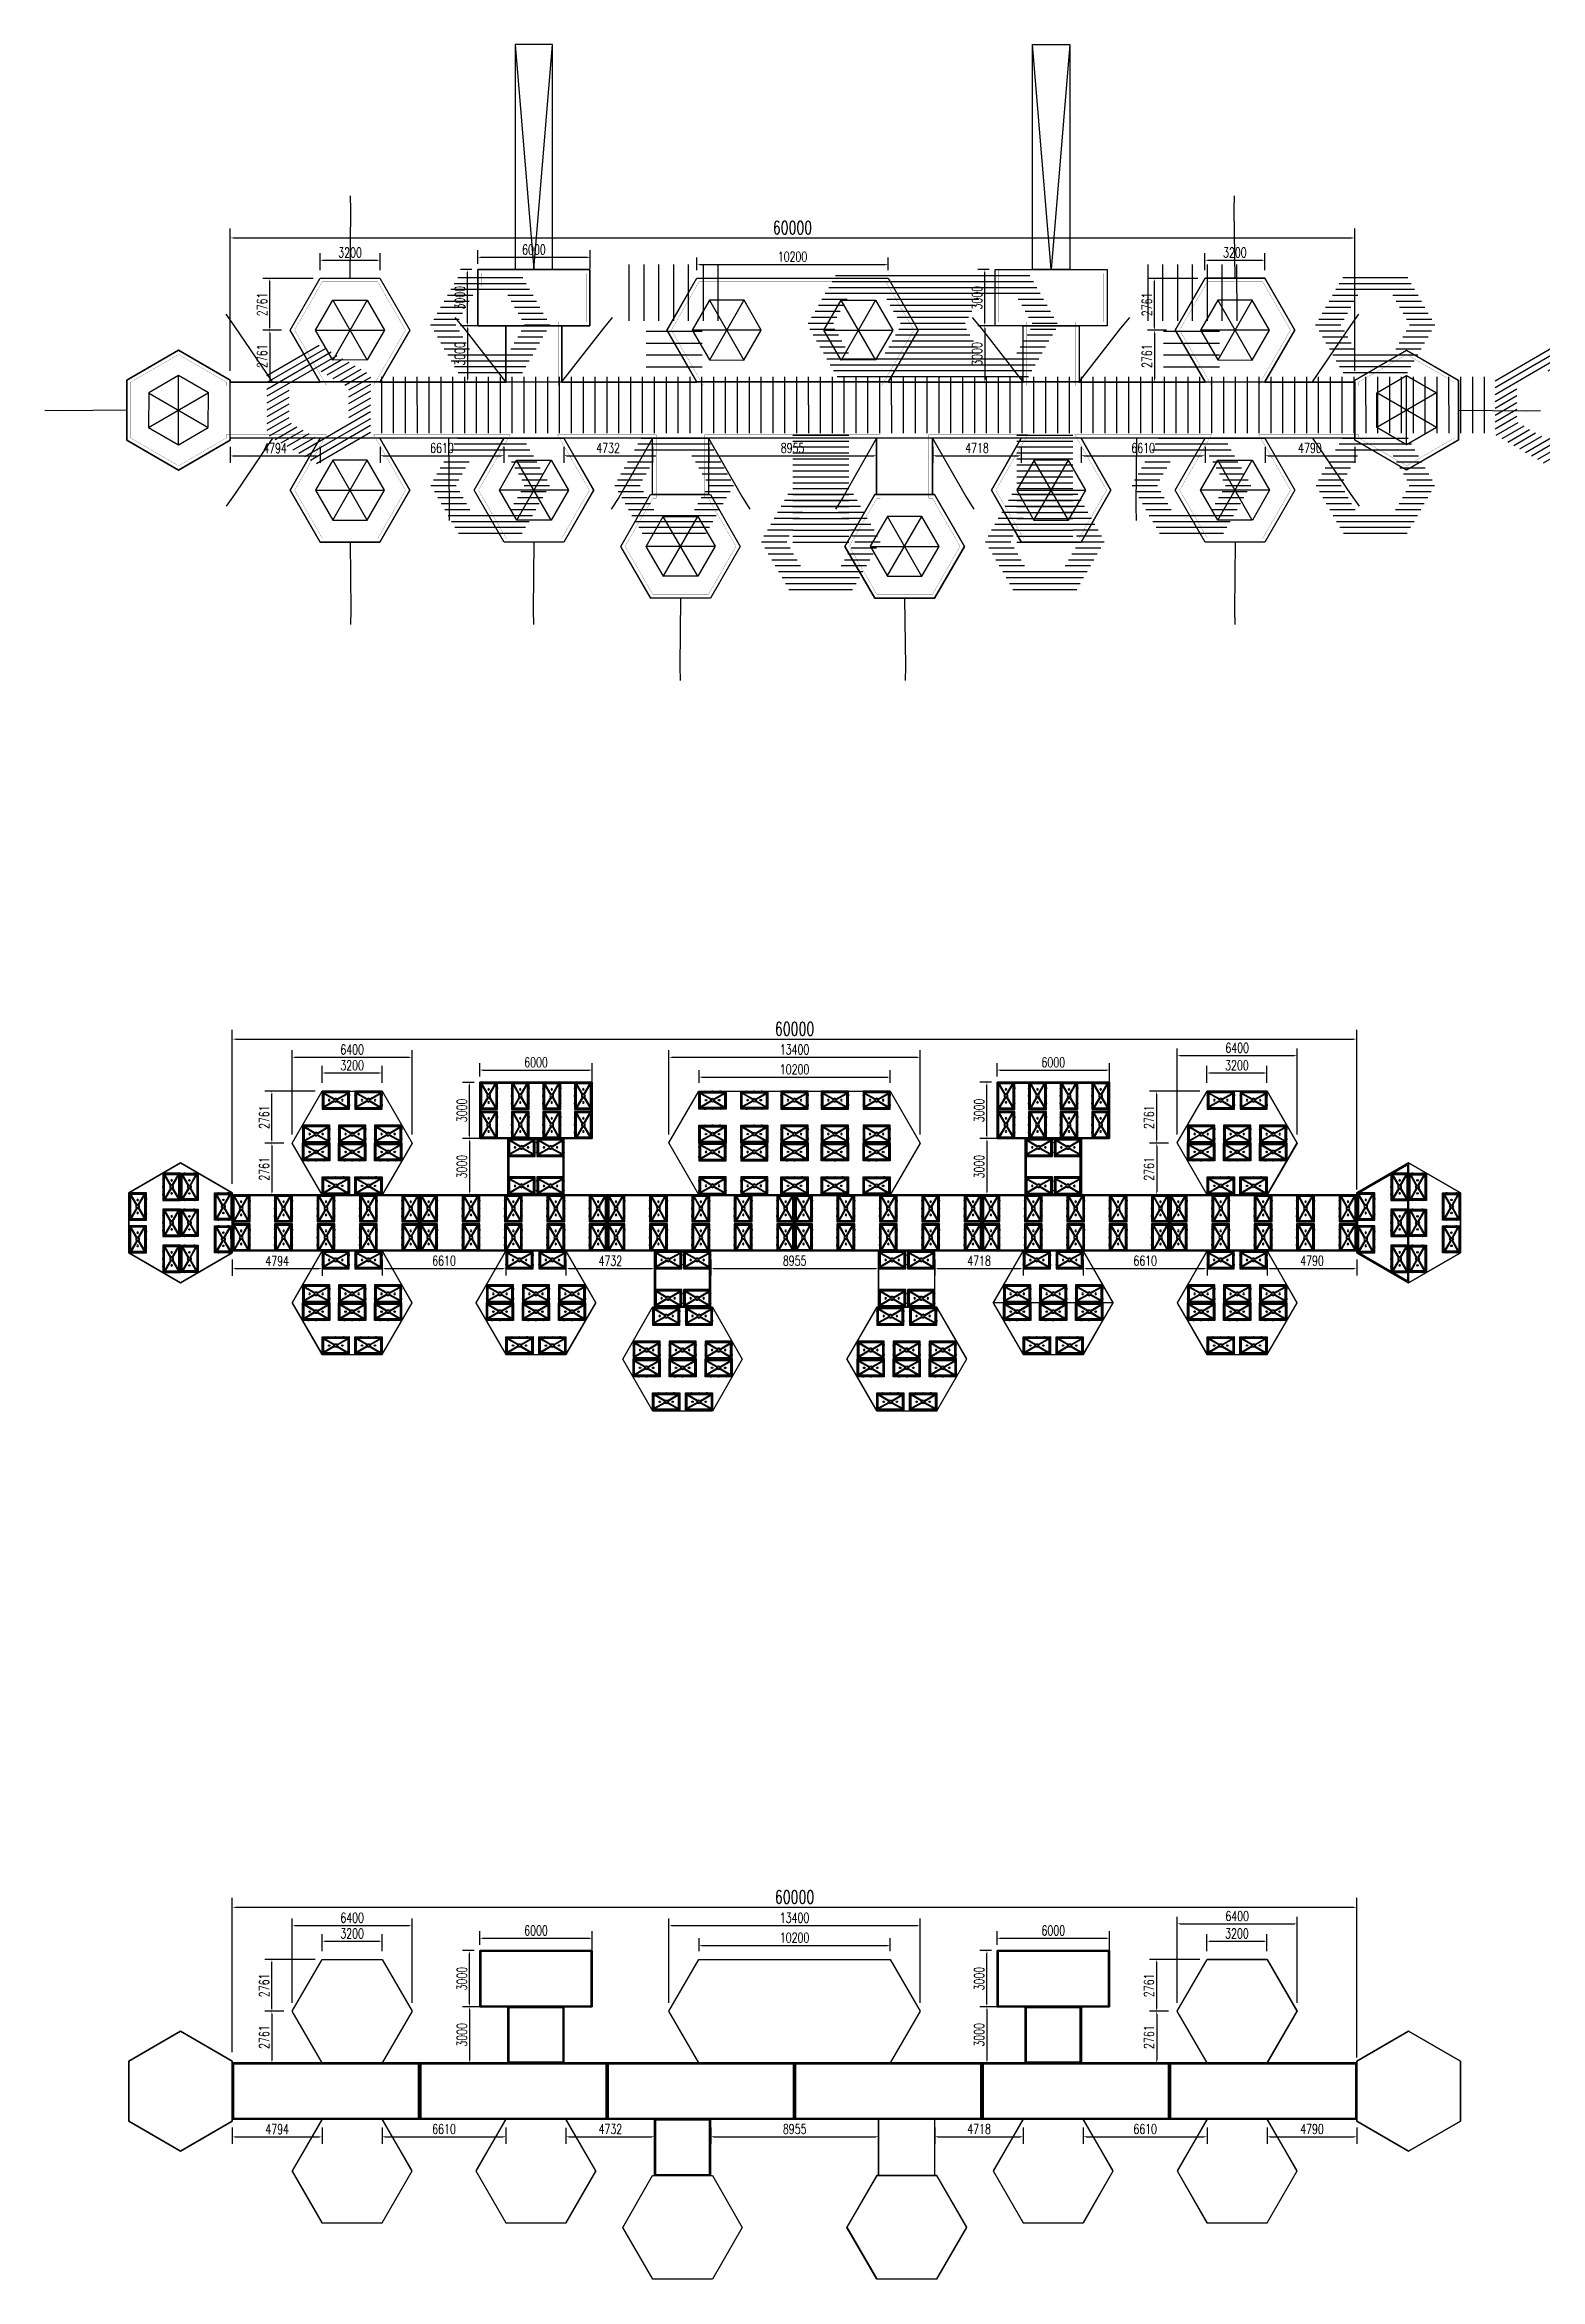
# Model space of a CAD drawing. Header units: millimetres. Extents: x -1825427 to -664413, y 1443096 to 1668257.
# Drawn here: x -1145655 to -1065862, y 1443096 to 1562336 of the extents above; entities that cross this region are included whole.
import ezdxf

# ---------------------------------------------------------------- set-up
doc = ezdxf.new("R2010")
doc.units = ezdxf.units.MM
doc.header["$LTSCALE"] = 10
doc.layers.get('0').update_dxf_attribs({"linetype": 'CONTINUOUS'})
doc.layers.get('DEFPOINTS').update_dxf_attribs({"linetype": 'CONTINUOUS'})
for name, color, linetype in [('1-A-铁板-实线', 7, 'CONTINUOUS'), ('TG_SUNTESTE', 7, 'CONTINUOUS'), ('W-FLOAT_BOWL浮筒', 253, 'CONTINUOUS'), ('W-PLASTIC_RAILINGS塑木栏杆', 6, 'CONTINUOUS'), ('W-STEEL_FRAME钢架', 3, 'CONTINUOUS'), ('景观-构筑物(需深化）', 214, 'CONTINUOUS')]:
    doc.layers.add(name, color=color, linetype=linetype)
doc.styles.add('STANDARD_T3', font='simplex.shx', dxfattribs={"width": 0.7, "bigfont": 'gbcbig.shx'})
doc.dimstyles.new('W&&150', dxfattribs={"dimtxt": 525, "dimasz": 150, "dimexe": 375, "dimexo": 450, "dimgap": 150, "dimtad": 1, "dimdec": 0, "dimzin": 0, "dimdsep": 46, "dimtxsty": 'STANDARD_T3', "dimcen": 0.09, "dimclrd": 1, "dimclre": 1, "dimclrt": 7, "dimazin": 2, "dimtfac": 1, "dimtdec": 0, "dimtix": 1, "dimtmove": 2, "dimatfit": 3, "dimfxl": 100, "dimtolj": 1, "dimtzin": 0, "dimarcsym": 0})
doc.dimstyles.new('W&&200', dxfattribs={"dimtxt": 700, "dimasz": 200, "dimexe": 500, "dimexo": 600, "dimgap": 200, "dimtad": 1, "dimdec": 0, "dimzin": 0, "dimdsep": 46, "dimtxsty": 'STANDARD_T3', "dimcen": 0.09, "dimclrd": 1, "dimclre": 1, "dimclrt": 7, "dimazin": 2, "dimtfac": 1, "dimtdec": 0, "dimtix": 1, "dimtmove": 2, "dimatfit": 3, "dimfxl": 100, "dimtolj": 1, "dimtzin": 0, "dimarcsym": 0})
pattern_1 = [(267.96823, (4079397.2, -1254973.9), (634.60079, -22.51308), [])]
pattern_2 = [(267.9682, (1604742.94, 1030192.98), (317.3004, -11.2565), [])]
pattern_3 = [(267.9682, (1609792.02, 1010845.88), (317.3004, -11.2565), [])]
pattern_4 = [(267.96823, (1612511.82, 1002894.45), (317.3004, -11.2565), [])]
pattern_5 = [(267.96823, (1612719.23, 1008740.77), (317.3004, -11.2565), [])]
pattern_6 = [(177.9682, (1600245.8, 1030352.5), (-28.141, -793.251), [])]

msp = doc.modelspace()

# ---------------------------------------------------------------- blocks, each defined once
blk = doc.blocks.new('mz')
blk.add_line((-3374, 1365), (-4060, 1670))
at = {"layer": 'DEFPOINTS', "color": 0}
blk.add_lwpolyline([(0, 0), (-3374, 1365)], dxfattribs=at)
blk = doc.blocks.new('DFX')
at = {"layer": 'W-FLOAT_BOWL浮筒'}
for p, q in [((0, 0), (1450, 0)), ((325, 0), (305, 0)), ((735, 0), (715, 0)), ((1125, 0), (1145, 0)), ((0, -205), (0, -225)), ((0, -725), (0, -745)), ((630, -443), (116, -146)), ((630, -507), (116, -804)), ((650, -409), (136, -111)), ((650, -409), (136, -111)), ((650, -541), (136, -839)), ((650, -541), (136, -839)), ((325, -950), (305, -950)), ((735, -950), (715, -950)), ((800, -409), (1314, -111)), ((800, -409), (1314, -111)), ((800, -541), (1314, -839)), ((800, -541), (1314, -839)), ((820, -443), (1334, -146)), ((820, -507), (1334, -804)), ((1125, -950), (1145, -950)), ((1450, -205), (1450, -225)), ((1450, -725), (1450, -745))]:
    blk.add_line(p, q, dxfattribs=at)
for points in [[(0, 0), (1450, 0), (1450, -950), (0, -950)], [(40, -40), (1410, -40), (1410, -910), (40, -910)], [(85, -85), (1365, -85), (1365, -865), (85, -865)]]:
    blk.add_lwpolyline(points, close=True, dxfattribs=at)
for points in [[(350, 0), (350, -39, -0.6059094), (280, -39), (280, 0), (305, 0), (305, -20, 1.0501568), (325, -20), (325, 0), (350, 0)], [(760, 0), (760, -39, -0.6059094), (690, -39), (690, 0), (715, 0), (715, -20, 1.0501568), (735, -20), (735, 0), (760, 0)], [(1100, 0), (1100, -39, 0.6059094), (1170, -39), (1170, 0), (1145, 0), (1145, -20, -1.0501568), (1125, -20), (1125, 0), (1100, 0)], [(0, -180), (39, -180, -0.6059094), (39, -250), (0, -250), (0, -225), (20, -225, 1.0501568), (20, -205), (0, -205), (0, -180)], [(0, -700), (39, -700, -0.6059094), (39, -770), (0, -770), (0, -745), (20, -745, 1.0501568), (20, -725), (0, -725), (0, -700)], [(350, -950), (350, -911, 0.6059094), (280, -911), (280, -950), (305, -950), (305, -930, -1.0501568), (325, -930), (325, -950), (350, -950)], [(760, -950), (760, -911, 0.6059094), (690, -911), (690, -950), (715, -950), (715, -930, -1.0501568), (735, -930), (735, -950), (760, -950)], [(1100, -950), (1100, -911, -0.6059094), (1170, -911), (1170, -950), (1145, -950), (1145, -930, 1.0501568), (1125, -930), (1125, -950), (1100, -950)], [(1450, -180), (1411, -180, 0.6059094), (1411, -250), (1450, -250), (1450, -225), (1430, -225, -1.0501568), (1430, -205), (1450, -205), (1450, -180)], [(1450, -700), (1411, -700, 0.6059094), (1411, -770), (1450, -770), (1450, -745), (1430, -745, -1.0501568), (1430, -725), (1450, -725), (1450, -700)]]:
    blk.add_lwpolyline(points, format="xyb", dxfattribs=at)
for centre, radius in [((375, -475), 40), ((725, -475), 100), ((725, -475), 60), ((1075, -475), 40)]:
    blk.add_circle(centre, radius, dxfattribs=at)
for centre, start, end in [((126, -129), 59.97711, 239.97711), ((126, -821), 120.02289, 300.02289), ((1324, -129), 300.02289, 120.02289), ((1324, -821), 239.97711, 59.97711)]:
    blk.add_arc(centre, 20, start, end, dxfattribs=at)
blk = doc.blocks.new('*U1917')
at = {"layer": 'W-FLOAT_BOWL浮筒', "xscale": -1, "rotation": 270}
for p in [(475, 50, -917003000), (475, -1500, 917003000)]:
    blk.add_blockref('DFX', p, dxfattribs=at)
blk = doc.blocks.new('*U1918')
at = {"layer": 'W-STEEL_FRAME钢架', "color": 0, "linetype": 'ByBlock', "lineweight": -2, "transparency": 16777216}
for p in [(0, 0), (2262, 0), (4524, 0), (6786, 0), (9048, 0)]:
    blk.add_blockref('*U1917', p, dxfattribs=at)
blk = doc.blocks.new('*U1919')
at = {"layer": 'W-FLOAT_BOWL浮筒', "xscale": -1, "rotation": 270}
for p in [(475, 50, -917003000), (475, -1500, 917003000)]:
    blk.add_blockref('DFX', p, dxfattribs=at)
blk = doc.blocks.new('*U1920')
at = {"layer": 'W-STEEL_FRAME钢架', "color": 0, "linetype": 'ByBlock', "lineweight": -2, "transparency": 16777216}
for p in [(0, 0), (2262, 0), (4524, 0), (6786, 0), (9048, 0)]:
    blk.add_blockref('*U1919', p, dxfattribs=at)
blk = doc.blocks.new('*U1921')
at = {"layer": 'W-FLOAT_BOWL浮筒', "xscale": -1, "rotation": 270}
for p in [(475, 50, -917003000), (475, -1500, 917003000)]:
    blk.add_blockref('DFX', p, dxfattribs=at)
blk = doc.blocks.new('*U1922')
at = {"layer": 'W-STEEL_FRAME钢架', "color": 0, "linetype": 'ByBlock', "lineweight": -2, "transparency": 16777216}
for p in [(0, 0), (2262, 0), (4524, 0), (6786, 0), (9048, 0)]:
    blk.add_blockref('*U1921', p, dxfattribs=at)
blk = doc.blocks.new('*U1923')
at = {"layer": 'W-FLOAT_BOWL浮筒', "xscale": -1, "rotation": 270}
for p in [(475, 50, -917003000), (475, -1500, 917003000)]:
    blk.add_blockref('DFX', p, dxfattribs=at)
blk = doc.blocks.new('*U1924')
at = {"layer": 'W-STEEL_FRAME钢架', "color": 0, "linetype": 'ByBlock', "lineweight": -2, "transparency": 16777216}
for p in [(0, 0), (2262, 0), (4524, 0), (6786, 0), (9048, 0)]:
    blk.add_blockref('*U1923', p, dxfattribs=at)
blk = doc.blocks.new('*U1925')
at = {"layer": 'W-FLOAT_BOWL浮筒', "xscale": -1, "rotation": 270}
for p in [(475, 50, -917003000), (475, -1500, 917003000)]:
    blk.add_blockref('DFX', p, dxfattribs=at)
blk = doc.blocks.new('*U1926')
at = {"layer": 'W-STEEL_FRAME钢架', "color": 0, "linetype": 'ByBlock', "lineweight": -2, "transparency": 16777216}
for p in [(0, 0), (2262, 0), (4524, 0), (6786, 0), (9048, 0)]:
    blk.add_blockref('*U1925', p, dxfattribs=at)
blk = doc.blocks.new('*U1898')
at = {"layer": 'W-FLOAT_BOWL浮筒', "xscale": -1, "rotation": 270}
for p in [(475, 50, -917003000), (475, -1500, 917003000)]:
    blk.add_blockref('DFX', p, dxfattribs=at)
blk = doc.blocks.new('*U1899')
at = {"layer": 'W-STEEL_FRAME钢架', "color": 0, "linetype": 'ByBlock', "lineweight": -2, "transparency": 16777216}
for p in [(0, 0), (2262, 0), (4524, 0), (6786, 0), (9048, 0)]:
    blk.add_blockref('*U1898', p, dxfattribs=at)
blk = doc.blocks.new('*U1900')
at = {"layer": 'W-FLOAT_BOWL浮筒', "xscale": -1, "rotation": 270}
for p in [(475, 50, -917003000), (475, -1500, 917003000)]:
    blk.add_blockref('DFX', p, dxfattribs=at)
blk = doc.blocks.new('*U1901')
at = {"layer": 'W-STEEL_FRAME钢架', "color": 0, "linetype": 'ByBlock', "lineweight": -2, "transparency": 16777216}
for p in [(0, 0), (2050, 0)]:
    blk.add_blockref('*U1900', p, dxfattribs=at)
blk = doc.blocks.new('*U1902')
at = {"layer": 'W-FLOAT_BOWL浮筒', "xscale": -1, "rotation": 270}
for p in [(475, 50, -917003000), (475, -1500, 917003000)]:
    blk.add_blockref('DFX', p, dxfattribs=at)
blk = doc.blocks.new('*U1903')
at = {"layer": 'W-STEEL_FRAME钢架', "color": 0, "linetype": 'ByBlock', "lineweight": -2, "transparency": 16777216}
for p in [(0, 0), (2050, 0)]:
    blk.add_blockref('*U1902', p, dxfattribs=at)
blk = doc.blocks.new('*U1904')
at = {"layer": 'W-FLOAT_BOWL浮筒', "xscale": -1, "rotation": 270}
for p in [(475, 50, -917003000), (475, -1500, 917003000)]:
    blk.add_blockref('DFX', p, dxfattribs=at)
blk = doc.blocks.new('*U1905')
at = {"layer": 'W-STEEL_FRAME钢架', "color": 0, "linetype": 'ByBlock', "lineweight": -2, "transparency": 16777216}
for p in [(0, 0), (2050, 0)]:
    blk.add_blockref('*U1904', p, dxfattribs=at)
blk = doc.blocks.new('*U1906')
at = {"layer": 'W-FLOAT_BOWL浮筒', "xscale": -1, "rotation": 270}
for p in [(475, 50, -917003000), (475, -1500, 917003000)]:
    blk.add_blockref('DFX', p, dxfattribs=at)
blk = doc.blocks.new('*U1907')
at = {"layer": 'W-STEEL_FRAME钢架', "color": 0, "linetype": 'ByBlock', "lineweight": -2, "transparency": 16777216}
for p in [(0, 0), (2050, 0)]:
    blk.add_blockref('*U1906', p, dxfattribs=at)
blk = doc.blocks.new('*U1908')
at = {"layer": 'W-FLOAT_BOWL浮筒', "xscale": -1, "rotation": 270}
for p in [(475, 50, -917003000), (475, -1500, 917003000)]:
    blk.add_blockref('DFX', p, dxfattribs=at)
blk = doc.blocks.new('*U1909')
at = {"layer": 'W-STEEL_FRAME钢架', "color": 0, "linetype": 'ByBlock', "lineweight": -2, "transparency": 16777216}
for p in [(0, 0), (1683, 0), (3366, 0), (5049, 0)]:
    blk.add_blockref('*U1908', p, dxfattribs=at)
blk = doc.blocks.new('*U1910')
at = {"layer": 'W-FLOAT_BOWL浮筒', "xscale": -1, "rotation": 270}
for p in [(475, 50, -917003000), (475, -1500, 917003000)]:
    blk.add_blockref('DFX', p, dxfattribs=at)
blk = doc.blocks.new('*U1911')
at = {"layer": 'W-STEEL_FRAME钢架', "color": 0, "linetype": 'ByBlock', "lineweight": -2, "transparency": 16777216}
for p in [(0, 0), (1683, 0), (3366, 0), (5049, 0)]:
    blk.add_blockref('*U1910', p, dxfattribs=at)
blk = doc.blocks.new('*D2069')
at = {"layer": 'DEFPOINTS', "color": 0, "transparency": 16777216}
for p in [(-1075759, 1552026), (-1135759, 1544336, 5849), (-1075759, 1544336, 5849)]:
    blk.add_point(p, dxfattribs=at)
at = {"layer": 'W-STEEL_FRAME钢架', "color": 1, "lineweight": -2, "transparency": 16777216}
for p, q in [((-1135759, 1544936), (-1135759, 1552526)), ((-1075759, 1544936), (-1075759, 1552526)), ((-1135559, 1552026), (-1075959, 1552026))]:
    blk.add_line(p, q, dxfattribs=at)
at = {"layer": 'W-STEEL_FRAME钢架', "color": 1, "transparency": 16777216}
for points in [[(-1135559, 1552059), (-1135559, 1551992), (-1135759, 1552026)], [(-1075959, 1552059), (-1075959, 1551992), (-1075759, 1552026)]]:
    blk.add_solid(points, dxfattribs=at)
at = {"layer": 'W-STEEL_FRAME钢架', "color": 7, "transparency": 16777216, "insert": (-1105759, 1552576), "char_height": 700, "attachment_point": 5, "style": 'STANDARD_T3'}
blk.add_mtext('\\A1;60000', dxfattribs=at)
blk = doc.blocks.new('*D2070')
at = {"layer": 'DEFPOINTS', "color": 0, "transparency": 16777216}
for p in [(-1075648, 1509274), (-1135648, 1500947, -1834000151), (-1075648, 1500657, 5849)]:
    blk.add_point(p, dxfattribs=at)
at = {"layer": 'W-STEEL_FRAME钢架', "color": 1, "lineweight": -2, "transparency": 16777216}
for p, q in [((-1135648, 1501547), (-1135648, 1509774)), ((-1075648, 1501257), (-1075648, 1509774)), ((-1135448, 1509274), (-1075848, 1509274))]:
    blk.add_line(p, q, dxfattribs=at)
at = {"layer": 'W-STEEL_FRAME钢架', "color": 1, "transparency": 16777216}
for points in [[(-1135448, 1509308), (-1135448, 1509241), (-1135648, 1509274)], [(-1075848, 1509308), (-1075848, 1509241), (-1075648, 1509274)]]:
    blk.add_solid(points, dxfattribs=at)
at = {"layer": 'W-STEEL_FRAME钢架', "color": 7, "transparency": 16777216, "insert": (-1105648, 1509824), "char_height": 700, "attachment_point": 5, "style": 'STANDARD_T3'}
blk.add_mtext('\\A1;60000', dxfattribs=at)
blk = doc.blocks.new('*D2036')
at = {"layer": 'DEFPOINTS', "color": 0, "transparency": 16777216}
for p in [(-1127652, 1507466), (-1130853, 1506489, 5849), (-1127652, 1506489, 5849)]:
    blk.add_point(p, dxfattribs=at)
at = {"layer": 'W-STEEL_FRAME钢架', "color": 1, "lineweight": -2, "transparency": 16777216}
for p, q in [((-1130853, 1506939), (-1130853, 1507841)), ((-1130703, 1507466), (-1127802, 1507466)), ((-1127652, 1506939), (-1127652, 1507841))]:
    blk.add_line(p, q, dxfattribs=at)
at = {"layer": 'W-STEEL_FRAME钢架', "color": 1, "transparency": 16777216}
for points in [[(-1130703, 1507491), (-1130703, 1507441), (-1130853, 1507466)], [(-1127802, 1507491), (-1127802, 1507441), (-1127652, 1507466)]]:
    blk.add_solid(points, dxfattribs=at)
at = {"layer": 'W-STEEL_FRAME钢架', "color": 7, "transparency": 16777216, "insert": (-1129253, 1507878), "char_height": 525, "attachment_point": 5, "style": 'STANDARD_T3'}
blk.add_mtext('\\A1;3200', dxfattribs=at)
blk = doc.blocks.new('*D2071')
at = {"layer": 'DEFPOINTS', "color": 0, "transparency": 16777216}
for p in [(-1133534, 1506489), (-1130776, 1506489, 5849), (-1132452, 1503728, 5849)]:
    blk.add_point(p, dxfattribs=at)
at = {"layer": 'W-STEEL_FRAME钢架', "color": 1, "lineweight": -2, "transparency": 16777216}
for p, q in [((-1131226, 1506489), (-1133909, 1506489)), ((-1133534, 1503878), (-1133534, 1506339)), ((-1132902, 1503728), (-1133909, 1503728))]:
    blk.add_line(p, q, dxfattribs=at)
at = {"layer": 'W-STEEL_FRAME钢架', "color": 1, "transparency": 16777216}
for points in [[(-1133559, 1506339), (-1133509, 1506339), (-1133534, 1506489)], [(-1133559, 1503878), (-1133509, 1503878), (-1133534, 1503728)]]:
    blk.add_solid(points, dxfattribs=at)
at = {"layer": 'W-STEEL_FRAME钢架', "color": 7, "transparency": 16777216, "insert": (-1133947, 1505109), "char_height": 525, "attachment_point": 5, "rotation": 90, "style": 'STANDARD_T3'}
blk.add_mtext('\\A1;2761', dxfattribs=at)
blk = doc.blocks.new('*D2072')
at = {"layer": 'DEFPOINTS', "color": 0, "transparency": 16777216}
for p in [(-1132452, 1503728, 5849), (-1133534, 1500967), (-1130727, 1500967, 5849)]:
    blk.add_point(p, dxfattribs=at)
at = {"layer": 'W-STEEL_FRAME钢架', "color": 1, "lineweight": -2, "transparency": 16777216}
for p, q in [((-1132902, 1503728), (-1133909, 1503728)), ((-1133534, 1503578), (-1133534, 1501117)), ((-1131177, 1500967), (-1133909, 1500967))]:
    blk.add_line(p, q, dxfattribs=at)
at = {"layer": 'W-STEEL_FRAME钢架', "color": 1, "transparency": 16777216}
for points in [[(-1133559, 1503578), (-1133509, 1503578), (-1133534, 1503728)], [(-1133559, 1501117), (-1133509, 1501117), (-1133534, 1500967)]]:
    blk.add_solid(points, dxfattribs=at)
at = {"layer": 'W-STEEL_FRAME钢架', "color": 7, "transparency": 16777216, "insert": (-1133947, 1502348), "char_height": 525, "attachment_point": 5, "rotation": 90, "style": 'STANDARD_T3'}
blk.add_mtext('\\A1;2761', dxfattribs=at)
blk = doc.blocks.new('*D2073')
at = {"layer": 'DEFPOINTS', "color": 0, "transparency": 16777216}
for p in [(-1120942, 1503967, 5849), (-1122985, 1500967), (-1120928, 1500967, 5849)]:
    blk.add_point(p, dxfattribs=at)
at = {"layer": 'W-STEEL_FRAME钢架', "color": 1, "lineweight": -2, "transparency": 16777216}
for p, q in [((-1121392, 1503967), (-1123360, 1503967)), ((-1122985, 1503817), (-1122985, 1501117)), ((-1121378, 1500967), (-1123360, 1500967))]:
    blk.add_line(p, q, dxfattribs=at)
at = {"layer": 'W-STEEL_FRAME钢架', "color": 1, "transparency": 16777216}
for points in [[(-1123010, 1503817), (-1122960, 1503817), (-1122985, 1503967)], [(-1123010, 1501117), (-1122960, 1501117), (-1122985, 1500967)]]:
    blk.add_solid(points, dxfattribs=at)
at = {"layer": 'W-STEEL_FRAME钢架', "color": 7, "transparency": 16777216, "insert": (-1123397, 1502467), "char_height": 525, "attachment_point": 5, "rotation": 90, "style": 'STANDARD_T3'}
blk.add_mtext('\\A1;3000', dxfattribs=at)
blk = doc.blocks.new('*D2074')
at = {"layer": 'DEFPOINTS', "color": 0, "transparency": 16777216}
for p in [(-1122985, 1506967), (-1122297, 1506967, 5849), (-1122376, 1503967)]:
    blk.add_point(p, dxfattribs=at)
at = {"layer": 'W-STEEL_FRAME钢架', "color": 1, "lineweight": -2, "transparency": 16777216}
for p, q in [((-1122747, 1506967), (-1123360, 1506967)), ((-1122985, 1504117), (-1122985, 1506817)), ((-1122826, 1503967), (-1123360, 1503967))]:
    blk.add_line(p, q, dxfattribs=at)
at = {"layer": 'W-STEEL_FRAME钢架', "color": 1, "transparency": 16777216}
for points in [[(-1123010, 1506817), (-1122960, 1506817), (-1122985, 1506967)], [(-1123010, 1504117), (-1122960, 1504117), (-1122985, 1503967)]]:
    blk.add_solid(points, dxfattribs=at)
at = {"layer": 'W-STEEL_FRAME钢架', "color": 7, "transparency": 16777216, "insert": (-1123397, 1505467), "char_height": 525, "attachment_point": 5, "rotation": 90, "style": 'STANDARD_T3'}
blk.add_mtext('\\A1;3000', dxfattribs=at)
blk = doc.blocks.new('*D2075')
at = {"layer": 'DEFPOINTS', "color": 0, "transparency": 16777216}
for p in [(-1116442, 1507623), (-1122442, 1506820, 5849), (-1116442, 1506566, 5849)]:
    blk.add_point(p, dxfattribs=at)
at = {"layer": 'W-STEEL_FRAME钢架', "color": 1, "lineweight": -2, "transparency": 16777216}
for p, q in [((-1122442, 1507270), (-1122442, 1507998)), ((-1122292, 1507623), (-1116592, 1507623)), ((-1116442, 1507016), (-1116442, 1507998))]:
    blk.add_line(p, q, dxfattribs=at)
at = {"layer": 'W-STEEL_FRAME钢架', "color": 1, "transparency": 16777216}
for points in [[(-1122292, 1507648), (-1122292, 1507598), (-1122442, 1507623)], [(-1116592, 1507648), (-1116592, 1507598), (-1116442, 1507623)]]:
    blk.add_solid(points, dxfattribs=at)
at = {"layer": 'W-STEEL_FRAME钢架', "color": 7, "transparency": 16777216, "insert": (-1119442, 1508035), "char_height": 525, "attachment_point": 5, "style": 'STANDARD_T3'}
blk.add_mtext('\\A1;6000', dxfattribs=at)
blk = doc.blocks.new('*D2037')
at = {"layer": 'DEFPOINTS', "color": 0, "transparency": 16777216}
for p in [(-1100546, 1507245), (-1110746, 1506489, 5849), (-1100546, 1506489, 5849)]:
    blk.add_point(p, dxfattribs=at)
at = {"layer": 'W-STEEL_FRAME钢架', "color": 1, "lineweight": -2, "transparency": 16777216}
for p, q in [((-1110746, 1506939), (-1110746, 1507620)), ((-1110596, 1507245), (-1100696, 1507245)), ((-1100546, 1506939), (-1100546, 1507620))]:
    blk.add_line(p, q, dxfattribs=at)
at = {"layer": 'W-STEEL_FRAME钢架', "color": 1, "transparency": 16777216}
for points in [[(-1110596, 1507270), (-1110596, 1507220), (-1110746, 1507245)], [(-1100696, 1507270), (-1100696, 1507220), (-1100546, 1507245)]]:
    blk.add_solid(points, dxfattribs=at)
at = {"layer": 'W-STEEL_FRAME钢架', "color": 7, "transparency": 16777216, "insert": (-1105646, 1507657), "char_height": 525, "attachment_point": 5, "style": 'STANDARD_T3'}
blk.add_mtext('\\A1;10200', dxfattribs=at)
blk = doc.blocks.new('*D2030')
at = {"layer": 'DEFPOINTS', "color": 0, "transparency": 16777216}
for p in [(-1080446, 1507466), (-1083647, 1506490, 5849), (-1080446, 1506490, 5849)]:
    blk.add_point(p, dxfattribs=at)
at = {"layer": 'W-STEEL_FRAME钢架', "color": 1, "lineweight": -2, "transparency": 16777216}
for p, q in [((-1083647, 1506940), (-1083647, 1507841)), ((-1083497, 1507466), (-1080596, 1507466)), ((-1080446, 1506940), (-1080446, 1507841))]:
    blk.add_line(p, q, dxfattribs=at)
at = {"layer": 'W-STEEL_FRAME钢架', "color": 1, "transparency": 16777216}
for points in [[(-1083497, 1507491), (-1083497, 1507441), (-1083647, 1507466)], [(-1080596, 1507491), (-1080596, 1507441), (-1080446, 1507466)]]:
    blk.add_solid(points, dxfattribs=at)
at = {"layer": 'W-STEEL_FRAME钢架', "color": 7, "transparency": 16777216, "insert": (-1082046, 1507878), "char_height": 525, "attachment_point": 5, "style": 'STANDARD_T3'}
blk.add_mtext('\\A1;3200', dxfattribs=at)
blk = doc.blocks.new('*D2031')
at = {"layer": 'DEFPOINTS', "color": 0, "transparency": 16777216}
for p in [(-1086328, 1506490), (-1083569, 1506490, 5849), (-1085245, 1503729, 5849)]:
    blk.add_point(p, dxfattribs=at)
at = {"layer": 'W-STEEL_FRAME钢架', "color": 1, "lineweight": -2, "transparency": 16777216}
for p, q in [((-1084019, 1506490), (-1086703, 1506490)), ((-1086328, 1503879), (-1086328, 1506340)), ((-1085695, 1503729), (-1086703, 1503729))]:
    blk.add_line(p, q, dxfattribs=at)
at = {"layer": 'W-STEEL_FRAME钢架', "color": 1, "transparency": 16777216}
for points in [[(-1086353, 1506340), (-1086303, 1506340), (-1086328, 1506490)], [(-1086353, 1503879), (-1086303, 1503879), (-1086328, 1503729)]]:
    blk.add_solid(points, dxfattribs=at)
at = {"layer": 'W-STEEL_FRAME钢架', "color": 7, "transparency": 16777216, "insert": (-1086740, 1505109), "char_height": 525, "attachment_point": 5, "rotation": 90, "style": 'STANDARD_T3'}
blk.add_mtext('\\A1;2761', dxfattribs=at)
blk = doc.blocks.new('*D2032')
at = {"layer": 'DEFPOINTS', "color": 0, "transparency": 16777216}
for p in [(-1085245, 1503729, 5849), (-1086328, 1500968), (-1083520, 1500968, 5849)]:
    blk.add_point(p, dxfattribs=at)
at = {"layer": 'W-STEEL_FRAME钢架', "color": 1, "lineweight": -2, "transparency": 16777216}
for p, q in [((-1085695, 1503729), (-1086703, 1503729)), ((-1086328, 1503579), (-1086328, 1501118)), ((-1083970, 1500968), (-1086703, 1500968))]:
    blk.add_line(p, q, dxfattribs=at)
at = {"layer": 'W-STEEL_FRAME钢架', "color": 1, "transparency": 16777216}
for points in [[(-1086353, 1503579), (-1086303, 1503579), (-1086328, 1503729)], [(-1086353, 1501118), (-1086303, 1501118), (-1086328, 1500968)]]:
    blk.add_solid(points, dxfattribs=at)
at = {"layer": 'W-STEEL_FRAME钢架', "color": 7, "transparency": 16777216, "insert": (-1086740, 1502348), "char_height": 525, "attachment_point": 5, "rotation": 90, "style": 'STANDARD_T3'}
blk.add_mtext('\\A1;2761', dxfattribs=at)
blk = doc.blocks.new('*D2033')
at = {"layer": 'DEFPOINTS', "color": 0, "transparency": 16777216}
for p in [(-1093343, 1503968, 5849), (-1095387, 1500968), (-1093330, 1500968, 5849)]:
    blk.add_point(p, dxfattribs=at)
at = {"layer": 'W-STEEL_FRAME钢架', "color": 1, "lineweight": -2, "transparency": 16777216}
for p, q in [((-1093793, 1503968), (-1095762, 1503968)), ((-1095387, 1503818), (-1095387, 1501118)), ((-1093780, 1500968), (-1095762, 1500968))]:
    blk.add_line(p, q, dxfattribs=at)
at = {"layer": 'W-STEEL_FRAME钢架', "color": 1, "transparency": 16777216}
for points in [[(-1095412, 1503818), (-1095362, 1503818), (-1095387, 1503968)], [(-1095412, 1501118), (-1095362, 1501118), (-1095387, 1500968)]]:
    blk.add_solid(points, dxfattribs=at)
at = {"layer": 'W-STEEL_FRAME钢架', "color": 7, "transparency": 16777216, "insert": (-1095799, 1502468), "char_height": 525, "attachment_point": 5, "rotation": 90, "style": 'STANDARD_T3'}
blk.add_mtext('\\A1;3000', dxfattribs=at)
blk = doc.blocks.new('*D2034')
at = {"layer": 'DEFPOINTS', "color": 0, "transparency": 16777216}
for p in [(-1095387, 1506968), (-1094699, 1506968, 5849), (-1094778, 1503968)]:
    blk.add_point(p, dxfattribs=at)
at = {"layer": 'W-STEEL_FRAME钢架', "color": 1, "lineweight": -2, "transparency": 16777216}
for p, q in [((-1095149, 1506968), (-1095762, 1506968)), ((-1095387, 1504118), (-1095387, 1506818)), ((-1095228, 1503968), (-1095762, 1503968))]:
    blk.add_line(p, q, dxfattribs=at)
at = {"layer": 'W-STEEL_FRAME钢架', "color": 1, "transparency": 16777216}
for points in [[(-1095412, 1506818), (-1095362, 1506818), (-1095387, 1506968)], [(-1095412, 1504118), (-1095362, 1504118), (-1095387, 1503968)]]:
    blk.add_solid(points, dxfattribs=at)
at = {"layer": 'W-STEEL_FRAME钢架', "color": 7, "transparency": 16777216, "insert": (-1095799, 1505468), "char_height": 525, "attachment_point": 5, "rotation": 90, "style": 'STANDARD_T3'}
blk.add_mtext('\\A1;3000', dxfattribs=at)
blk = doc.blocks.new('*D2035')
at = {"layer": 'DEFPOINTS', "color": 0, "transparency": 16777216}
for p in [(-1088844, 1507623), (-1094844, 1506821, 5849), (-1088844, 1506567, 5849)]:
    blk.add_point(p, dxfattribs=at)
at = {"layer": 'W-STEEL_FRAME钢架', "color": 1, "lineweight": -2, "transparency": 16777216}
for p, q in [((-1094844, 1507271), (-1094844, 1507998)), ((-1094694, 1507623), (-1088994, 1507623)), ((-1088844, 1507017), (-1088844, 1507998))]:
    blk.add_line(p, q, dxfattribs=at)
at = {"layer": 'W-STEEL_FRAME钢架', "color": 1, "transparency": 16777216}
for points in [[(-1094694, 1507648), (-1094694, 1507598), (-1094844, 1507623)], [(-1088994, 1507648), (-1088994, 1507598), (-1088844, 1507623)]]:
    blk.add_solid(points, dxfattribs=at)
at = {"layer": 'W-STEEL_FRAME钢架', "color": 7, "transparency": 16777216, "insert": (-1091844, 1508036), "char_height": 525, "attachment_point": 5, "style": 'STANDARD_T3'}
blk.add_mtext('\\A1;6000', dxfattribs=at)
blk = doc.blocks.new('*D2062')
at = {"layer": 'DEFPOINTS', "color": 0, "transparency": 16777216}
for p in [(-1135648, 1497967, 5849), (-1130854, 1497967, 5849), (-1130854, 1497025)]:
    blk.add_point(p, dxfattribs=at)
at = {"layer": 'W-STEEL_FRAME钢架', "color": 1, "lineweight": -2, "transparency": 16777216}
for p, q in [((-1135648, 1497517), (-1135648, 1496650)), ((-1135498, 1497025), (-1131004, 1497025)), ((-1130854, 1497517), (-1130854, 1496650))]:
    blk.add_line(p, q, dxfattribs=at)
at = {"layer": 'W-STEEL_FRAME钢架', "color": 1, "transparency": 16777216}
for points in [[(-1135498, 1497050), (-1135498, 1497000), (-1135648, 1497025)], [(-1131004, 1497050), (-1131004, 1497000), (-1130854, 1497025)]]:
    blk.add_solid(points, dxfattribs=at)
at = {"layer": 'W-STEEL_FRAME钢架', "color": 7, "transparency": 16777216, "insert": (-1133251, 1497437), "char_height": 525, "attachment_point": 5, "style": 'STANDARD_T3'}
blk.add_mtext('\\A1;4794', dxfattribs=at)
blk = doc.blocks.new('*D1988')
at = {"layer": 'DEFPOINTS', "color": 0, "transparency": 16777216}
for p in [(-1127654, 1497967, 5849), (-1121044, 1497967, 5849), (-1121044, 1497035)]:
    blk.add_point(p, dxfattribs=at)
at = {"layer": 'W-STEEL_FRAME钢架', "color": 1, "lineweight": -2, "transparency": 16777216}
for p, q in [((-1127654, 1497517), (-1127654, 1496660)), ((-1127504, 1497035), (-1121194, 1497035)), ((-1121044, 1497517), (-1121044, 1496660))]:
    blk.add_line(p, q, dxfattribs=at)
at = {"layer": 'W-STEEL_FRAME钢架', "color": 1, "transparency": 16777216}
for points in [[(-1127504, 1497060), (-1127504, 1497010), (-1127654, 1497035)], [(-1121194, 1497060), (-1121194, 1497010), (-1121044, 1497035)]]:
    blk.add_solid(points, dxfattribs=at)
at = {"layer": 'W-STEEL_FRAME钢架', "color": 7, "transparency": 16777216, "insert": (-1124349, 1497447), "char_height": 525, "attachment_point": 5, "style": 'STANDARD_T3'}
blk.add_mtext('\\A1;6610', dxfattribs=at)
blk = doc.blocks.new('*D2063')
at = {"layer": 'DEFPOINTS', "color": 0, "transparency": 16777216}
for p in [(-1110120, 1497967, 1834011849), (-1101164, 1497967, 5849), (-1101164, 1497035)]:
    blk.add_point(p, dxfattribs=at)
at = {"layer": 'W-STEEL_FRAME钢架', "color": 1, "lineweight": -2, "transparency": 16777216}
for p, q in [((-1110120, 1497517), (-1110120, 1496660)), ((-1109970, 1497035), (-1101314, 1497035)), ((-1101164, 1497517), (-1101164, 1496660))]:
    blk.add_line(p, q, dxfattribs=at)
at = {"layer": 'W-STEEL_FRAME钢架', "color": 1, "transparency": 16777216}
for points in [[(-1109970, 1497060), (-1109970, 1497010), (-1110120, 1497035)], [(-1101314, 1497060), (-1101314, 1497010), (-1101164, 1497035)]]:
    blk.add_solid(points, dxfattribs=at)
at = {"layer": 'W-STEEL_FRAME钢架', "color": 7, "transparency": 16777216, "insert": (-1105642, 1497447), "char_height": 525, "attachment_point": 5, "style": 'STANDARD_T3'}
blk.add_mtext('\\A1;8955', dxfattribs=at)
blk = doc.blocks.new('*D2064')
at = {"layer": 'DEFPOINTS', "color": 0, "transparency": 16777216}
for p in [(-1098164, 1497967, 5849), (-1093447, 1497967, 5849), (-1093447, 1497035)]:
    blk.add_point(p, dxfattribs=at)
at = {"layer": 'W-STEEL_FRAME钢架', "color": 1, "lineweight": -2, "transparency": 16777216}
for p, q in [((-1098164, 1497517), (-1098164, 1496660)), ((-1098014, 1497035), (-1093597, 1497035)), ((-1093447, 1497517), (-1093447, 1496660))]:
    blk.add_line(p, q, dxfattribs=at)
at = {"layer": 'W-STEEL_FRAME钢架', "color": 1, "transparency": 16777216}
for points in [[(-1098014, 1497060), (-1098014, 1497010), (-1098164, 1497035)], [(-1093597, 1497060), (-1093597, 1497010), (-1093447, 1497035)]]:
    blk.add_solid(points, dxfattribs=at)
at = {"layer": 'W-STEEL_FRAME钢架', "color": 7, "transparency": 16777216, "insert": (-1095806, 1497447), "char_height": 525, "attachment_point": 5, "style": 'STANDARD_T3'}
blk.add_mtext('\\A1;4718', dxfattribs=at)
blk = doc.blocks.new('*D2065')
at = {"layer": 'DEFPOINTS', "color": 0, "transparency": 16777216}
for p in [(-1090247, 1497967, 5849), (-1083637, 1497967, 5849), (-1083637, 1497035)]:
    blk.add_point(p, dxfattribs=at)
at = {"layer": 'W-STEEL_FRAME钢架', "color": 1, "lineweight": -2, "transparency": 16777216}
for p, q in [((-1090247, 1497517), (-1090247, 1496660)), ((-1090097, 1497035), (-1083787, 1497035)), ((-1083637, 1497517), (-1083637, 1496660))]:
    blk.add_line(p, q, dxfattribs=at)
at = {"layer": 'W-STEEL_FRAME钢架', "color": 1, "transparency": 16777216}
for points in [[(-1090097, 1497060), (-1090097, 1497010), (-1090247, 1497035)], [(-1083787, 1497060), (-1083787, 1497010), (-1083637, 1497035)]]:
    blk.add_solid(points, dxfattribs=at)
at = {"layer": 'W-STEEL_FRAME钢架', "color": 7, "transparency": 16777216, "insert": (-1086942, 1497447), "char_height": 525, "attachment_point": 5, "style": 'STANDARD_T3'}
blk.add_mtext('\\A1;6610', dxfattribs=at)
blk = doc.blocks.new('*D1989')
at = {"layer": 'DEFPOINTS', "color": 0, "transparency": 16777216}
for p in [(-1080438, 1497967, 5849), (-1075648, 1497967, 5849), (-1075648, 1497035)]:
    blk.add_point(p, dxfattribs=at)
at = {"layer": 'W-STEEL_FRAME钢架', "color": 1, "lineweight": -2, "transparency": 16777216}
for p, q in [((-1080438, 1497517), (-1080438, 1496660)), ((-1080288, 1497035), (-1075798, 1497035)), ((-1075648, 1497517), (-1075648, 1496660))]:
    blk.add_line(p, q, dxfattribs=at)
at = {"layer": 'W-STEEL_FRAME钢架', "color": 1, "transparency": 16777216}
for points in [[(-1080288, 1497060), (-1080288, 1497010), (-1080438, 1497035)], [(-1075798, 1497060), (-1075798, 1497010), (-1075648, 1497035)]]:
    blk.add_solid(points, dxfattribs=at)
at = {"layer": 'W-STEEL_FRAME钢架', "color": 7, "transparency": 16777216, "insert": (-1078043, 1497447), "char_height": 525, "attachment_point": 5, "style": 'STANDARD_T3'}
blk.add_mtext('\\A1;4790', dxfattribs=at)
blk = doc.blocks.new('*D2007')
at = {"layer": 'DEFPOINTS', "color": 0, "transparency": 16777216}
for p in [(-1127763, 1550835), (-1130963, 1549859, 5849), (-1127763, 1549859, 5849)]:
    blk.add_point(p, dxfattribs=at)
at = {"layer": 'W-STEEL_FRAME钢架', "color": 1, "lineweight": -2, "transparency": 16777216}
for p, q in [((-1130963, 1550309), (-1130963, 1551210)), ((-1130813, 1550835), (-1127913, 1550835)), ((-1127763, 1550309), (-1127763, 1551210))]:
    blk.add_line(p, q, dxfattribs=at)
at = {"layer": 'W-STEEL_FRAME钢架', "color": 1, "transparency": 16777216}
for points in [[(-1130813, 1550860), (-1130813, 1550810), (-1130963, 1550835)], [(-1127913, 1550860), (-1127913, 1550810), (-1127763, 1550835)]]:
    blk.add_solid(points, dxfattribs=at)
at = {"layer": 'W-STEEL_FRAME钢架', "color": 7, "transparency": 16777216, "insert": (-1129363, 1551247), "char_height": 525, "attachment_point": 5, "style": 'STANDARD_T3'}
blk.add_mtext('\\A1;3200', dxfattribs=at)
blk = doc.blocks.new('*D2008')
at = {"layer": 'DEFPOINTS', "color": 0, "transparency": 16777216}
for p in [(-1133644, 1549859), (-1130886, 1549859, 5849), (-1132563, 1547097, 5849)]:
    blk.add_point(p, dxfattribs=at)
at = {"layer": 'W-STEEL_FRAME钢架', "color": 1, "lineweight": -2, "transparency": 16777216}
for p, q in [((-1131336, 1549859), (-1134019, 1549859)), ((-1133644, 1547247), (-1133644, 1549709)), ((-1133013, 1547097), (-1134019, 1547097))]:
    blk.add_line(p, q, dxfattribs=at)
at = {"layer": 'W-STEEL_FRAME钢架', "color": 1, "transparency": 16777216}
for points in [[(-1133669, 1549709), (-1133619, 1549709), (-1133644, 1549859)], [(-1133669, 1547247), (-1133619, 1547247), (-1133644, 1547097)]]:
    blk.add_solid(points, dxfattribs=at)
at = {"layer": 'W-STEEL_FRAME钢架', "color": 7, "transparency": 16777216, "insert": (-1134057, 1548478), "char_height": 525, "attachment_point": 5, "rotation": 90, "style": 'STANDARD_T3'}
blk.add_mtext('\\A1;2761', dxfattribs=at)
blk = doc.blocks.new('*D2009')
at = {"layer": 'DEFPOINTS', "color": 0, "transparency": 16777216}
for p in [(-1132563, 1547097, 5849), (-1133644, 1544336), (-1130837, 1544336, 5849)]:
    blk.add_point(p, dxfattribs=at)
at = {"layer": 'W-STEEL_FRAME钢架', "color": 1, "lineweight": -2, "transparency": 16777216}
for p, q in [((-1133013, 1547097), (-1134019, 1547097)), ((-1133644, 1546947), (-1133644, 1544486)), ((-1131287, 1544336), (-1134019, 1544336))]:
    blk.add_line(p, q, dxfattribs=at)
at = {"layer": 'W-STEEL_FRAME钢架', "color": 1, "transparency": 16777216}
for points in [[(-1133669, 1546947), (-1133619, 1546947), (-1133644, 1547097)], [(-1133669, 1544486), (-1133619, 1544486), (-1133644, 1544336)]]:
    blk.add_solid(points, dxfattribs=at)
at = {"layer": 'W-STEEL_FRAME钢架', "color": 7, "transparency": 16777216, "insert": (-1134057, 1545717), "char_height": 525, "attachment_point": 5, "rotation": 90, "style": 'STANDARD_T3'}
blk.add_mtext('\\A1;2761', dxfattribs=at)
blk = doc.blocks.new('*D2010')
at = {"layer": 'DEFPOINTS', "color": 0, "transparency": 16777216}
for p in [(-1121052, 1547336, 5849), (-1123095, 1544336), (-1121039, 1544336, 5849)]:
    blk.add_point(p, dxfattribs=at)
at = {"layer": 'W-STEEL_FRAME钢架', "color": 1, "lineweight": -2, "transparency": 16777216}
for p, q in [((-1121502, 1547336), (-1123470, 1547336)), ((-1123095, 1547186), (-1123095, 1544486)), ((-1121489, 1544336), (-1123470, 1544336))]:
    blk.add_line(p, q, dxfattribs=at)
at = {"layer": 'W-STEEL_FRAME钢架', "color": 1, "transparency": 16777216}
for points in [[(-1123120, 1547186), (-1123070, 1547186), (-1123095, 1547336)], [(-1123120, 1544486), (-1123070, 1544486), (-1123095, 1544336)]]:
    blk.add_solid(points, dxfattribs=at)
at = {"layer": 'W-STEEL_FRAME钢架', "color": 7, "transparency": 16777216, "insert": (-1123508, 1545836), "char_height": 525, "attachment_point": 5, "rotation": 90, "style": 'STANDARD_T3'}
blk.add_mtext('\\A1;3000', dxfattribs=at)
blk = doc.blocks.new('*D2011')
at = {"layer": 'DEFPOINTS', "color": 0, "transparency": 16777216}
for p in [(-1123095, 1550336), (-1122408, 1550336, 5849), (-1122486, 1547336)]:
    blk.add_point(p, dxfattribs=at)
at = {"layer": 'W-STEEL_FRAME钢架', "color": 1, "lineweight": -2, "transparency": 16777216}
for p, q in [((-1122858, 1550336), (-1123470, 1550336)), ((-1123095, 1547486), (-1123095, 1550186)), ((-1122936, 1547336), (-1123470, 1547336))]:
    blk.add_line(p, q, dxfattribs=at)
at = {"layer": 'W-STEEL_FRAME钢架', "color": 1, "transparency": 16777216}
for points in [[(-1123120, 1550186), (-1123070, 1550186), (-1123095, 1550336)], [(-1123120, 1547486), (-1123070, 1547486), (-1123095, 1547336)]]:
    blk.add_solid(points, dxfattribs=at)
at = {"layer": 'W-STEEL_FRAME钢架', "color": 7, "transparency": 16777216, "insert": (-1123508, 1548836), "char_height": 525, "attachment_point": 5, "rotation": 90, "style": 'STANDARD_T3'}
blk.add_mtext('\\A1;3000', dxfattribs=at)
blk = doc.blocks.new('*D2012')
at = {"layer": 'DEFPOINTS', "color": 0, "transparency": 16777216}
for p in [(-1122552, 1550189, 5849), (-1116552, 1550992), (-1116552, 1549935, 5849)]:
    blk.add_point(p, dxfattribs=at)
at = {"layer": 'W-STEEL_FRAME钢架', "color": 1, "lineweight": -2, "transparency": 16777216}
for p, q in [((-1122552, 1550639), (-1122552, 1551367)), ((-1116552, 1550385), (-1116552, 1551367)), ((-1122402, 1550992), (-1116702, 1550992))]:
    blk.add_line(p, q, dxfattribs=at)
at = {"layer": 'W-STEEL_FRAME钢架', "color": 1, "transparency": 16777216}
for points in [[(-1122402, 1551017), (-1122402, 1550967), (-1122552, 1550992)], [(-1116702, 1551017), (-1116702, 1550967), (-1116552, 1550992)]]:
    blk.add_solid(points, dxfattribs=at)
at = {"layer": 'W-STEEL_FRAME钢架', "color": 7, "transparency": 16777216, "insert": (-1119552, 1551404), "char_height": 525, "attachment_point": 5, "style": 'STANDARD_T3'}
blk.add_mtext('\\A1;6000', dxfattribs=at)
blk = doc.blocks.new('*D2013')
at = {"layer": 'DEFPOINTS', "color": 0, "transparency": 16777216}
for p in [(-1100657, 1550614), (-1110857, 1549859, 5849), (-1100657, 1549859, 5849)]:
    blk.add_point(p, dxfattribs=at)
at = {"layer": 'W-STEEL_FRAME钢架', "color": 1, "lineweight": -2, "transparency": 16777216}
for p, q in [((-1110857, 1550309), (-1110857, 1550989)), ((-1110707, 1550614), (-1100807, 1550614)), ((-1100657, 1550309), (-1100657, 1550989))]:
    blk.add_line(p, q, dxfattribs=at)
at = {"layer": 'W-STEEL_FRAME钢架', "color": 1, "transparency": 16777216}
for points in [[(-1110707, 1550639), (-1110707, 1550589), (-1110857, 1550614)], [(-1100807, 1550639), (-1100807, 1550589), (-1100657, 1550614)]]:
    blk.add_solid(points, dxfattribs=at)
at = {"layer": 'W-STEEL_FRAME钢架', "color": 7, "transparency": 16777216, "insert": (-1105757, 1551027), "char_height": 525, "attachment_point": 5, "style": 'STANDARD_T3'}
blk.add_mtext('\\A1;10200', dxfattribs=at)
blk = doc.blocks.new('*D2014')
at = {"layer": 'DEFPOINTS', "color": 0, "transparency": 16777216}
for p in [(-1080557, 1550835), (-1083757, 1549859, 5849), (-1080557, 1549859, 5849)]:
    blk.add_point(p, dxfattribs=at)
at = {"layer": 'W-STEEL_FRAME钢架', "color": 1, "lineweight": -2, "transparency": 16777216}
for p, q in [((-1083757, 1550309), (-1083757, 1551210)), ((-1083607, 1550835), (-1080707, 1550835)), ((-1080557, 1550309), (-1080557, 1551210))]:
    blk.add_line(p, q, dxfattribs=at)
at = {"layer": 'W-STEEL_FRAME钢架', "color": 1, "transparency": 16777216}
for points in [[(-1083607, 1550860), (-1083607, 1550810), (-1083757, 1550835)], [(-1080707, 1550860), (-1080707, 1550810), (-1080557, 1550835)]]:
    blk.add_solid(points, dxfattribs=at)
at = {"layer": 'W-STEEL_FRAME钢架', "color": 7, "transparency": 16777216, "insert": (-1082157, 1551247), "char_height": 525, "attachment_point": 5, "style": 'STANDARD_T3'}
blk.add_mtext('\\A1;3200', dxfattribs=at)
blk = doc.blocks.new('*D2015')
at = {"layer": 'DEFPOINTS', "color": 0, "transparency": 16777216}
for p in [(-1086438, 1549859), (-1083680, 1549859, 5849), (-1085355, 1547098, 5849)]:
    blk.add_point(p, dxfattribs=at)
at = {"layer": 'W-STEEL_FRAME钢架', "color": 1, "lineweight": -2, "transparency": 16777216}
for p, q in [((-1084130, 1549859), (-1086813, 1549859)), ((-1086438, 1547248), (-1086438, 1549709)), ((-1085805, 1547098), (-1086813, 1547098))]:
    blk.add_line(p, q, dxfattribs=at)
at = {"layer": 'W-STEEL_FRAME钢架', "color": 1, "transparency": 16777216}
for points in [[(-1086463, 1549709), (-1086413, 1549709), (-1086438, 1549859)], [(-1086463, 1547248), (-1086413, 1547248), (-1086438, 1547098)]]:
    blk.add_solid(points, dxfattribs=at)
at = {"layer": 'W-STEEL_FRAME钢架', "color": 7, "transparency": 16777216, "insert": (-1086851, 1548478), "char_height": 525, "attachment_point": 5, "rotation": 90, "style": 'STANDARD_T3'}
blk.add_mtext('\\A1;2761', dxfattribs=at)
blk = doc.blocks.new('*D2016')
at = {"layer": 'DEFPOINTS', "color": 0, "transparency": 16777216}
for p in [(-1085355, 1547098, 5849), (-1086438, 1544337), (-1083631, 1544337, 5849)]:
    blk.add_point(p, dxfattribs=at)
at = {"layer": 'W-STEEL_FRAME钢架', "color": 1, "lineweight": -2, "transparency": 16777216}
for p, q in [((-1085805, 1547098), (-1086813, 1547098)), ((-1086438, 1546948), (-1086438, 1544487)), ((-1084081, 1544337), (-1086813, 1544337))]:
    blk.add_line(p, q, dxfattribs=at)
at = {"layer": 'W-STEEL_FRAME钢架', "color": 1, "transparency": 16777216}
for points in [[(-1086463, 1546948), (-1086413, 1546948), (-1086438, 1547098)], [(-1086463, 1544487), (-1086413, 1544487), (-1086438, 1544337)]]:
    blk.add_solid(points, dxfattribs=at)
at = {"layer": 'W-STEEL_FRAME钢架', "color": 7, "transparency": 16777216, "insert": (-1086851, 1545717), "char_height": 525, "attachment_point": 5, "rotation": 90, "style": 'STANDARD_T3'}
blk.add_mtext('\\A1;2761', dxfattribs=at)
blk = doc.blocks.new('*D2017')
at = {"layer": 'DEFPOINTS', "color": 0, "transparency": 16777216}
for p in [(-1093454, 1547337, 5849), (-1095497, 1544337), (-1093440, 1544337, 5849)]:
    blk.add_point(p, dxfattribs=at)
at = {"layer": 'W-STEEL_FRAME钢架', "color": 1, "lineweight": -2, "transparency": 16777216}
for p, q in [((-1093904, 1547337), (-1095872, 1547337)), ((-1095497, 1547187), (-1095497, 1544487)), ((-1093890, 1544337), (-1095872, 1544337))]:
    blk.add_line(p, q, dxfattribs=at)
at = {"layer": 'W-STEEL_FRAME钢架', "color": 1, "transparency": 16777216}
for points in [[(-1095522, 1547187), (-1095472, 1547187), (-1095497, 1547337)], [(-1095522, 1544487), (-1095472, 1544487), (-1095497, 1544337)]]:
    blk.add_solid(points, dxfattribs=at)
at = {"layer": 'W-STEEL_FRAME钢架', "color": 7, "transparency": 16777216, "insert": (-1095910, 1545837), "char_height": 525, "attachment_point": 5, "rotation": 90, "style": 'STANDARD_T3'}
blk.add_mtext('\\A1;3000', dxfattribs=at)
blk = doc.blocks.new('*D2018')
at = {"layer": 'DEFPOINTS', "color": 0, "transparency": 16777216}
for p in [(-1095497, 1550337), (-1094809, 1550337, 5849), (-1094888, 1547337)]:
    blk.add_point(p, dxfattribs=at)
at = {"layer": 'W-STEEL_FRAME钢架', "color": 1, "lineweight": -2, "transparency": 16777216}
for p, q in [((-1095259, 1550337), (-1095872, 1550337)), ((-1095497, 1547487), (-1095497, 1550187)), ((-1095338, 1547337), (-1095872, 1547337))]:
    blk.add_line(p, q, dxfattribs=at)
at = {"layer": 'W-STEEL_FRAME钢架', "color": 1, "transparency": 16777216}
for points in [[(-1095522, 1550187), (-1095472, 1550187), (-1095497, 1550337)], [(-1095522, 1547487), (-1095472, 1547487), (-1095497, 1547337)]]:
    blk.add_solid(points, dxfattribs=at)
at = {"layer": 'W-STEEL_FRAME钢架', "color": 7, "transparency": 16777216, "insert": (-1095910, 1548837), "char_height": 525, "attachment_point": 5, "rotation": 90, "style": 'STANDARD_T3'}
blk.add_mtext('\\A1;3000', dxfattribs=at)
blk = doc.blocks.new('*D2041')
at = {"layer": 'DEFPOINTS', "color": 0, "transparency": 16777216}
for p in [(-1135759, 1541336, 5849), (-1130965, 1541336, 5849), (-1130965, 1540394)]:
    blk.add_point(p, dxfattribs=at)
at = {"layer": 'W-STEEL_FRAME钢架', "color": 1, "lineweight": -2, "transparency": 16777216}
for p, q in [((-1135759, 1540886), (-1135759, 1540019)), ((-1130965, 1540886), (-1130965, 1540019)), ((-1135609, 1540394), (-1131115, 1540394))]:
    blk.add_line(p, q, dxfattribs=at)
at = {"layer": 'W-STEEL_FRAME钢架', "color": 1, "transparency": 16777216}
for points in [[(-1135609, 1540419), (-1135609, 1540369), (-1135759, 1540394)], [(-1131115, 1540419), (-1131115, 1540369), (-1130965, 1540394)]]:
    blk.add_solid(points, dxfattribs=at)
at = {"layer": 'W-STEEL_FRAME钢架', "color": 7, "transparency": 16777216, "insert": (-1133362, 1540806), "char_height": 525, "attachment_point": 5, "style": 'STANDARD_T3'}
blk.add_mtext('\\A1;4794', dxfattribs=at)
blk = doc.blocks.new('*D2042')
at = {"layer": 'DEFPOINTS', "color": 0, "transparency": 16777216}
for p in [(-1127765, 1541336, 5849), (-1121155, 1541336, 5849), (-1121155, 1540404)]:
    blk.add_point(p, dxfattribs=at)
at = {"layer": 'W-STEEL_FRAME钢架', "color": 1, "lineweight": -2, "transparency": 16777216}
for p, q in [((-1127765, 1540886), (-1127765, 1540029)), ((-1121155, 1540886), (-1121155, 1540029)), ((-1127615, 1540404), (-1121305, 1540404))]:
    blk.add_line(p, q, dxfattribs=at)
at = {"layer": 'W-STEEL_FRAME钢架', "color": 1, "transparency": 16777216}
for points in [[(-1127615, 1540429), (-1127615, 1540379), (-1127765, 1540404)], [(-1121305, 1540429), (-1121305, 1540379), (-1121155, 1540404)]]:
    blk.add_solid(points, dxfattribs=at)
at = {"layer": 'W-STEEL_FRAME钢架', "color": 7, "transparency": 16777216, "insert": (-1124460, 1540816), "char_height": 525, "attachment_point": 5, "style": 'STANDARD_T3'}
blk.add_mtext('\\A1;6610', dxfattribs=at)
blk = doc.blocks.new('*D2043')
at = {"layer": 'DEFPOINTS', "color": 0, "transparency": 16777216}
for p in [(-1110230, 1541336, 1834011849), (-1101275, 1541336, 5849), (-1101275, 1540404)]:
    blk.add_point(p, dxfattribs=at)
at = {"layer": 'W-STEEL_FRAME钢架', "color": 1, "lineweight": -2, "transparency": 16777216}
for p, q in [((-1110230, 1540886), (-1110230, 1540029)), ((-1101275, 1540886), (-1101275, 1540029)), ((-1110080, 1540404), (-1101425, 1540404))]:
    blk.add_line(p, q, dxfattribs=at)
at = {"layer": 'W-STEEL_FRAME钢架', "color": 1, "transparency": 16777216}
for points in [[(-1110080, 1540429), (-1110080, 1540379), (-1110230, 1540404)], [(-1101425, 1540429), (-1101425, 1540379), (-1101275, 1540404)]]:
    blk.add_solid(points, dxfattribs=at)
at = {"layer": 'W-STEEL_FRAME钢架', "color": 7, "transparency": 16777216, "insert": (-1105753, 1540816), "char_height": 525, "attachment_point": 5, "style": 'STANDARD_T3'}
blk.add_mtext('\\A1;8955', dxfattribs=at)
blk = doc.blocks.new('*D2044')
at = {"layer": 'DEFPOINTS', "color": 0, "transparency": 16777216}
for p in [(-1098275, 1541336, 5849), (-1093557, 1541336, 5849), (-1093557, 1540404)]:
    blk.add_point(p, dxfattribs=at)
at = {"layer": 'W-STEEL_FRAME钢架', "color": 1, "lineweight": -2, "transparency": 16777216}
for p, q in [((-1098275, 1540886), (-1098275, 1540029)), ((-1093557, 1540886), (-1093557, 1540029)), ((-1098125, 1540404), (-1093707, 1540404))]:
    blk.add_line(p, q, dxfattribs=at)
at = {"layer": 'W-STEEL_FRAME钢架', "color": 1, "transparency": 16777216}
for points in [[(-1098125, 1540429), (-1098125, 1540379), (-1098275, 1540404)], [(-1093707, 1540429), (-1093707, 1540379), (-1093557, 1540404)]]:
    blk.add_solid(points, dxfattribs=at)
at = {"layer": 'W-STEEL_FRAME钢架', "color": 7, "transparency": 16777216, "insert": (-1095916, 1540816), "char_height": 525, "attachment_point": 5, "style": 'STANDARD_T3'}
blk.add_mtext('\\A1;4718', dxfattribs=at)
blk = doc.blocks.new('*D2045')
at = {"layer": 'DEFPOINTS', "color": 0, "transparency": 16777216}
for p in [(-1090358, 1541336, 5849), (-1083747, 1541336, 5849), (-1083747, 1540404)]:
    blk.add_point(p, dxfattribs=at)
at = {"layer": 'W-STEEL_FRAME钢架', "color": 1, "lineweight": -2, "transparency": 16777216}
for p, q in [((-1090358, 1540886), (-1090358, 1540029)), ((-1083747, 1540886), (-1083747, 1540029)), ((-1090208, 1540404), (-1083897, 1540404))]:
    blk.add_line(p, q, dxfattribs=at)
at = {"layer": 'W-STEEL_FRAME钢架', "color": 1, "transparency": 16777216}
for points in [[(-1090208, 1540429), (-1090208, 1540379), (-1090358, 1540404)], [(-1083897, 1540429), (-1083897, 1540379), (-1083747, 1540404)]]:
    blk.add_solid(points, dxfattribs=at)
at = {"layer": 'W-STEEL_FRAME钢架', "color": 7, "transparency": 16777216, "insert": (-1087052, 1540816), "char_height": 525, "attachment_point": 5, "style": 'STANDARD_T3'}
blk.add_mtext('\\A1;6610', dxfattribs=at)
blk = doc.blocks.new('*D2046')
at = {"layer": 'DEFPOINTS', "color": 0, "transparency": 16777216}
for p in [(-1080548, 1541336, 5849), (-1075758, 1541336, 5849), (-1075758, 1540404)]:
    blk.add_point(p, dxfattribs=at)
at = {"layer": 'W-STEEL_FRAME钢架', "color": 1, "lineweight": -2, "transparency": 16777216}
for p, q in [((-1080548, 1540886), (-1080548, 1540029)), ((-1075758, 1540886), (-1075758, 1540029)), ((-1080398, 1540404), (-1075908, 1540404))]:
    blk.add_line(p, q, dxfattribs=at)
at = {"layer": 'W-STEEL_FRAME钢架', "color": 1, "transparency": 16777216}
for points in [[(-1080398, 1540429), (-1080398, 1540379), (-1080548, 1540404)], [(-1075908, 1540429), (-1075908, 1540379), (-1075758, 1540404)]]:
    blk.add_solid(points, dxfattribs=at)
at = {"layer": 'W-STEEL_FRAME钢架', "color": 7, "transparency": 16777216, "insert": (-1078153, 1540816), "char_height": 525, "attachment_point": 5, "style": 'STANDARD_T3'}
blk.add_mtext('\\A1;4790', dxfattribs=at)
blk = doc.blocks.new('*D2076')
at = {"layer": 'DEFPOINTS', "color": 0, "transparency": 16777216}
for p in [(-1117963, 1541336, 4102), (-1113230, 1541338, 5849), (-1113230, 1540404)]:
    blk.add_point(p, dxfattribs=at)
at = {"layer": 'W-STEEL_FRAME钢架', "color": 1, "lineweight": -2, "transparency": 16777216}
for p, q in [((-1117963, 1540886), (-1117963, 1540029)), ((-1113230, 1540888), (-1113230, 1540029)), ((-1117813, 1540404), (-1113380, 1540404))]:
    blk.add_line(p, q, dxfattribs=at)
at = {"layer": 'W-STEEL_FRAME钢架', "color": 1, "transparency": 16777216}
for points in [[(-1117813, 1540429), (-1117813, 1540379), (-1117963, 1540404)], [(-1113380, 1540429), (-1113380, 1540379), (-1113230, 1540404)]]:
    blk.add_solid(points, dxfattribs=at)
at = {"layer": 'W-STEEL_FRAME钢架', "color": 7, "transparency": 16777216, "insert": (-1115597, 1540816), "char_height": 525, "attachment_point": 5, "style": 'STANDARD_T3'}
blk.add_mtext('\\A1;4732', dxfattribs=at)
blk = doc.blocks.new('*D2047')
at = {"layer": 'DEFPOINTS', "color": 0, "transparency": 16777216}
for p in [(-1117844, 1497965, 4102), (-1113111, 1497966, 5849), (-1113111, 1497032)]:
    blk.add_point(p, dxfattribs=at)
at = {"layer": 'W-STEEL_FRAME钢架', "color": 1, "lineweight": -2, "transparency": 16777216}
for p, q in [((-1117844, 1497515), (-1117844, 1496657)), ((-1117694, 1497032), (-1113261, 1497032)), ((-1113111, 1497516), (-1113111, 1496657))]:
    blk.add_line(p, q, dxfattribs=at)
at = {"layer": 'W-STEEL_FRAME钢架', "color": 1, "transparency": 16777216}
for points in [[(-1117694, 1497057), (-1117694, 1497007), (-1117844, 1497032)], [(-1113261, 1497057), (-1113261, 1497007), (-1113111, 1497032)]]:
    blk.add_solid(points, dxfattribs=at)
at = {"layer": 'W-STEEL_FRAME钢架', "color": 7, "transparency": 16777216, "insert": (-1115477, 1497445), "char_height": 525, "attachment_point": 5, "style": 'STANDARD_T3'}
blk.add_mtext('\\A1;4732', dxfattribs=at)
blk = doc.blocks.new('*D2077')
at = {"layer": 'DEFPOINTS', "color": 0, "transparency": 16777216}
for p in [(-1126052, 1508304), (-1132452, 1503728, 5849), (-1126052, 1503728, 5849)]:
    blk.add_point(p, dxfattribs=at)
at = {"layer": 'W-STEEL_FRAME钢架', "color": 1, "lineweight": -2, "transparency": 16777216}
for p, q in [((-1132452, 1504178), (-1132452, 1508679)), ((-1126052, 1504178), (-1126052, 1508679)), ((-1132302, 1508304), (-1126202, 1508304))]:
    blk.add_line(p, q, dxfattribs=at)
at = {"layer": 'W-STEEL_FRAME钢架', "color": 1, "transparency": 16777216}
for points in [[(-1132302, 1508329), (-1132302, 1508279), (-1132452, 1508304)], [(-1126202, 1508329), (-1126202, 1508279), (-1126052, 1508304)]]:
    blk.add_solid(points, dxfattribs=at)
at = {"layer": 'W-STEEL_FRAME钢架', "color": 7, "transparency": 16777216, "insert": (-1129252, 1508717), "char_height": 525, "attachment_point": 5, "style": 'STANDARD_T3'}
blk.add_mtext('\\A1;6400', dxfattribs=at)
blk = doc.blocks.new('*D2048')
at = {"layer": 'DEFPOINTS', "color": 0, "transparency": 16777216}
for p in [(-1098948, 1508304), (-1112348, 1503730, 5849), (-1098948, 1503728, 5849)]:
    blk.add_point(p, dxfattribs=at)
at = {"layer": 'W-STEEL_FRAME钢架', "color": 1, "lineweight": -2, "transparency": 16777216}
for p, q in [((-1112348, 1504180), (-1112348, 1508679)), ((-1098948, 1504178), (-1098948, 1508679)), ((-1112198, 1508304), (-1099098, 1508304))]:
    blk.add_line(p, q, dxfattribs=at)
at = {"layer": 'W-STEEL_FRAME钢架', "color": 1, "transparency": 16777216}
for points in [[(-1112198, 1508329), (-1112198, 1508279), (-1112348, 1508304)], [(-1099098, 1508329), (-1099098, 1508279), (-1098948, 1508304)]]:
    blk.add_solid(points, dxfattribs=at)
at = {"layer": 'W-STEEL_FRAME钢架', "color": 7, "transparency": 16777216, "insert": (-1105648, 1508717), "char_height": 525, "attachment_point": 5, "style": 'STANDARD_T3'}
blk.add_mtext('\\A1;13400', dxfattribs=at)
blk = doc.blocks.new('*D2049')
at = {"layer": 'DEFPOINTS', "color": 0, "transparency": 16777216}
for p in [(-1078833, 1508395), (-1085233, 1503732, 5849), (-1078833, 1503725, 5849)]:
    blk.add_point(p, dxfattribs=at)
at = {"layer": 'W-STEEL_FRAME钢架', "color": 1, "lineweight": -2, "transparency": 16777216}
for p, q in [((-1085233, 1504182), (-1085233, 1508770)), ((-1085083, 1508395), (-1078983, 1508395)), ((-1078833, 1504175), (-1078833, 1508770))]:
    blk.add_line(p, q, dxfattribs=at)
at = {"layer": 'W-STEEL_FRAME钢架', "color": 1, "transparency": 16777216}
for points in [[(-1085083, 1508420), (-1085083, 1508370), (-1085233, 1508395)], [(-1078983, 1508420), (-1078983, 1508370), (-1078833, 1508395)]]:
    blk.add_solid(points, dxfattribs=at)
at = {"layer": 'W-STEEL_FRAME钢架', "color": 7, "transparency": 16777216, "insert": (-1082033, 1508807), "char_height": 525, "attachment_point": 5, "style": 'STANDARD_T3'}
blk.add_mtext('\\A1;6400', dxfattribs=at)
blk = doc.blocks.new('*D2117')
at = {"layer": 'DEFPOINTS', "color": 0, "transparency": 16777216}
for p in [(-1075648, 1462945), (-1135648, 1454618, -1834000151), (-1075648, 1454328, 5849)]:
    blk.add_point(p, dxfattribs=at)
at = {"layer": 'W-STEEL_FRAME钢架', "color": 1, "lineweight": -2, "transparency": 16777216}
for p, q in [((-1135648, 1455218), (-1135648, 1463445)), ((-1075648, 1454928), (-1075648, 1463445)), ((-1135448, 1462945), (-1075848, 1462945))]:
    blk.add_line(p, q, dxfattribs=at)
at = {"layer": 'W-STEEL_FRAME钢架', "color": 1, "transparency": 16777216}
for points in [[(-1135448, 1462978), (-1135448, 1462912), (-1135648, 1462945)], [(-1075848, 1462978), (-1075848, 1462912), (-1075648, 1462945)]]:
    blk.add_solid(points, dxfattribs=at)
at = {"layer": 'W-STEEL_FRAME钢架', "color": 7, "transparency": 16777216, "insert": (-1105648, 1463495), "char_height": 700, "attachment_point": 5, "style": 'STANDARD_T3'}
blk.add_mtext('\\A1;60000', dxfattribs=at)
blk = doc.blocks.new('*D2103')
at = {"layer": 'DEFPOINTS', "color": 0, "transparency": 16777216}
for p in [(-1127652, 1461137), (-1130853, 1460160, 5849), (-1127652, 1460160, 5849)]:
    blk.add_point(p, dxfattribs=at)
at = {"layer": 'W-STEEL_FRAME钢架', "color": 1, "lineweight": -2, "transparency": 16777216}
for p, q in [((-1130853, 1460610), (-1130853, 1461512)), ((-1130703, 1461137), (-1127802, 1461137)), ((-1127652, 1460610), (-1127652, 1461512))]:
    blk.add_line(p, q, dxfattribs=at)
at = {"layer": 'W-STEEL_FRAME钢架', "color": 1, "transparency": 16777216}
for points in [[(-1130703, 1461162), (-1130703, 1461112), (-1130853, 1461137)], [(-1127802, 1461162), (-1127802, 1461112), (-1127652, 1461137)]]:
    blk.add_solid(points, dxfattribs=at)
at = {"layer": 'W-STEEL_FRAME钢架', "color": 7, "transparency": 16777216, "insert": (-1129253, 1461549), "char_height": 525, "attachment_point": 5, "style": 'STANDARD_T3'}
blk.add_mtext('\\A1;3200', dxfattribs=at)
blk = doc.blocks.new('*D2118')
at = {"layer": 'DEFPOINTS', "color": 0, "transparency": 16777216}
for p in [(-1133534, 1460160), (-1130776, 1460160, 5849), (-1132452, 1457399, 5849)]:
    blk.add_point(p, dxfattribs=at)
at = {"layer": 'W-STEEL_FRAME钢架', "color": 1, "lineweight": -2, "transparency": 16777216}
for p, q in [((-1131226, 1460160), (-1133909, 1460160)), ((-1133534, 1457549), (-1133534, 1460010)), ((-1132902, 1457399), (-1133909, 1457399))]:
    blk.add_line(p, q, dxfattribs=at)
at = {"layer": 'W-STEEL_FRAME钢架', "color": 1, "transparency": 16777216}
for points in [[(-1133559, 1460010), (-1133509, 1460010), (-1133534, 1460160)], [(-1133559, 1457549), (-1133509, 1457549), (-1133534, 1457399)]]:
    blk.add_solid(points, dxfattribs=at)
at = {"layer": 'W-STEEL_FRAME钢架', "color": 7, "transparency": 16777216, "insert": (-1133947, 1458780), "char_height": 525, "attachment_point": 5, "rotation": 90, "style": 'STANDARD_T3'}
blk.add_mtext('\\A1;2761', dxfattribs=at)
blk = doc.blocks.new('*D2104')
at = {"layer": 'DEFPOINTS', "color": 0, "transparency": 16777216}
for p in [(-1132452, 1457399, 5849), (-1133534, 1454638), (-1130727, 1454638, 5849)]:
    blk.add_point(p, dxfattribs=at)
at = {"layer": 'W-STEEL_FRAME钢架', "color": 1, "lineweight": -2, "transparency": 16777216}
for p, q in [((-1132902, 1457399), (-1133909, 1457399)), ((-1133534, 1457249), (-1133534, 1454788)), ((-1131177, 1454638), (-1133909, 1454638))]:
    blk.add_line(p, q, dxfattribs=at)
at = {"layer": 'W-STEEL_FRAME钢架', "color": 1, "transparency": 16777216}
for points in [[(-1133559, 1457249), (-1133509, 1457249), (-1133534, 1457399)], [(-1133559, 1454788), (-1133509, 1454788), (-1133534, 1454638)]]:
    blk.add_solid(points, dxfattribs=at)
at = {"layer": 'W-STEEL_FRAME钢架', "color": 7, "transparency": 16777216, "insert": (-1133947, 1456019), "char_height": 525, "attachment_point": 5, "rotation": 90, "style": 'STANDARD_T3'}
blk.add_mtext('\\A1;2761', dxfattribs=at)
blk = doc.blocks.new('*D2119')
at = {"layer": 'DEFPOINTS', "color": 0, "transparency": 16777216}
for p in [(-1120942, 1457638, 5849), (-1122985, 1454638), (-1120928, 1454638, 5849)]:
    blk.add_point(p, dxfattribs=at)
at = {"layer": 'W-STEEL_FRAME钢架', "color": 1, "lineweight": -2, "transparency": 16777216}
for p, q in [((-1121392, 1457638), (-1123360, 1457638)), ((-1122985, 1457488), (-1122985, 1454788)), ((-1121378, 1454638), (-1123360, 1454638))]:
    blk.add_line(p, q, dxfattribs=at)
at = {"layer": 'W-STEEL_FRAME钢架', "color": 1, "transparency": 16777216}
for points in [[(-1123010, 1457488), (-1122960, 1457488), (-1122985, 1457638)], [(-1123010, 1454788), (-1122960, 1454788), (-1122985, 1454638)]]:
    blk.add_solid(points, dxfattribs=at)
at = {"layer": 'W-STEEL_FRAME钢架', "color": 7, "transparency": 16777216, "insert": (-1123397, 1456138), "char_height": 525, "attachment_point": 5, "rotation": 90, "style": 'STANDARD_T3'}
blk.add_mtext('\\A1;3000', dxfattribs=at)
blk = doc.blocks.new('*D2120')
at = {"layer": 'DEFPOINTS', "color": 0, "transparency": 16777216}
for p in [(-1122985, 1460638), (-1122297, 1460638, 5849), (-1122376, 1457638)]:
    blk.add_point(p, dxfattribs=at)
at = {"layer": 'W-STEEL_FRAME钢架', "color": 1, "lineweight": -2, "transparency": 16777216}
for p, q in [((-1122747, 1460638), (-1123360, 1460638)), ((-1122985, 1457788), (-1122985, 1460488)), ((-1122826, 1457638), (-1123360, 1457638))]:
    blk.add_line(p, q, dxfattribs=at)
at = {"layer": 'W-STEEL_FRAME钢架', "color": 1, "transparency": 16777216}
for points in [[(-1123010, 1460488), (-1122960, 1460488), (-1122985, 1460638)], [(-1123010, 1457788), (-1122960, 1457788), (-1122985, 1457638)]]:
    blk.add_solid(points, dxfattribs=at)
at = {"layer": 'W-STEEL_FRAME钢架', "color": 7, "transparency": 16777216, "insert": (-1123397, 1459138), "char_height": 525, "attachment_point": 5, "rotation": 90, "style": 'STANDARD_T3'}
blk.add_mtext('\\A1;3000', dxfattribs=at)
blk = doc.blocks.new('*D2121')
at = {"layer": 'DEFPOINTS', "color": 0, "transparency": 16777216}
for p in [(-1116442, 1461294), (-1122442, 1460491, 5849), (-1116442, 1460237, 5849)]:
    blk.add_point(p, dxfattribs=at)
at = {"layer": 'W-STEEL_FRAME钢架', "color": 1, "lineweight": -2, "transparency": 16777216}
for p, q in [((-1122442, 1460941), (-1122442, 1461669)), ((-1122292, 1461294), (-1116592, 1461294)), ((-1116442, 1460687), (-1116442, 1461669))]:
    blk.add_line(p, q, dxfattribs=at)
at = {"layer": 'W-STEEL_FRAME钢架', "color": 1, "transparency": 16777216}
for points in [[(-1122292, 1461319), (-1122292, 1461269), (-1122442, 1461294)], [(-1116592, 1461319), (-1116592, 1461269), (-1116442, 1461294)]]:
    blk.add_solid(points, dxfattribs=at)
at = {"layer": 'W-STEEL_FRAME钢架', "color": 7, "transparency": 16777216, "insert": (-1119442, 1461706), "char_height": 525, "attachment_point": 5, "style": 'STANDARD_T3'}
blk.add_mtext('\\A1;6000', dxfattribs=at)
blk = doc.blocks.new('*D2105')
at = {"layer": 'DEFPOINTS', "color": 0, "transparency": 16777216}
for p in [(-1100546, 1460916), (-1110746, 1460160, 5849), (-1100546, 1460160, 5849)]:
    blk.add_point(p, dxfattribs=at)
at = {"layer": 'W-STEEL_FRAME钢架', "color": 1, "lineweight": -2, "transparency": 16777216}
for p, q in [((-1110746, 1460610), (-1110746, 1461291)), ((-1110596, 1460916), (-1100696, 1460916)), ((-1100546, 1460610), (-1100546, 1461291))]:
    blk.add_line(p, q, dxfattribs=at)
at = {"layer": 'W-STEEL_FRAME钢架', "color": 1, "transparency": 16777216}
for points in [[(-1110596, 1460941), (-1110596, 1460891), (-1110746, 1460916)], [(-1100696, 1460941), (-1100696, 1460891), (-1100546, 1460916)]]:
    blk.add_solid(points, dxfattribs=at)
at = {"layer": 'W-STEEL_FRAME钢架', "color": 7, "transparency": 16777216, "insert": (-1105646, 1461328), "char_height": 525, "attachment_point": 5, "style": 'STANDARD_T3'}
blk.add_mtext('\\A1;10200', dxfattribs=at)
blk = doc.blocks.new('*D2106')
at = {"layer": 'DEFPOINTS', "color": 0, "transparency": 16777216}
for p in [(-1080446, 1461137), (-1083647, 1460160, 5849), (-1080446, 1460160, 5849)]:
    blk.add_point(p, dxfattribs=at)
at = {"layer": 'W-STEEL_FRAME钢架', "color": 1, "lineweight": -2, "transparency": 16777216}
for p, q in [((-1083647, 1460610), (-1083647, 1461512)), ((-1083497, 1461137), (-1080596, 1461137)), ((-1080446, 1460610), (-1080446, 1461512))]:
    blk.add_line(p, q, dxfattribs=at)
at = {"layer": 'W-STEEL_FRAME钢架', "color": 1, "transparency": 16777216}
for points in [[(-1083497, 1461162), (-1083497, 1461112), (-1083647, 1461137)], [(-1080596, 1461162), (-1080596, 1461112), (-1080446, 1461137)]]:
    blk.add_solid(points, dxfattribs=at)
at = {"layer": 'W-STEEL_FRAME钢架', "color": 7, "transparency": 16777216, "insert": (-1082046, 1461549), "char_height": 525, "attachment_point": 5, "style": 'STANDARD_T3'}
blk.add_mtext('\\A1;3200', dxfattribs=at)
blk = doc.blocks.new('*D2107')
at = {"layer": 'DEFPOINTS', "color": 0, "transparency": 16777216}
for p in [(-1086328, 1460160), (-1083569, 1460160, 5849), (-1085245, 1457399, 5849)]:
    blk.add_point(p, dxfattribs=at)
at = {"layer": 'W-STEEL_FRAME钢架', "color": 1, "lineweight": -2, "transparency": 16777216}
for p, q in [((-1084019, 1460160), (-1086703, 1460160)), ((-1086328, 1457549), (-1086328, 1460010)), ((-1085695, 1457399), (-1086703, 1457399))]:
    blk.add_line(p, q, dxfattribs=at)
at = {"layer": 'W-STEEL_FRAME钢架', "color": 1, "transparency": 16777216}
for points in [[(-1086353, 1460010), (-1086303, 1460010), (-1086328, 1460160)], [(-1086353, 1457549), (-1086303, 1457549), (-1086328, 1457399)]]:
    blk.add_solid(points, dxfattribs=at)
at = {"layer": 'W-STEEL_FRAME钢架', "color": 7, "transparency": 16777216, "insert": (-1086740, 1458780), "char_height": 525, "attachment_point": 5, "rotation": 90, "style": 'STANDARD_T3'}
blk.add_mtext('\\A1;2761', dxfattribs=at)
blk = doc.blocks.new('*D2108')
at = {"layer": 'DEFPOINTS', "color": 0, "transparency": 16777216}
for p in [(-1085245, 1457399, 5849), (-1086328, 1454638), (-1083520, 1454638, 5849)]:
    blk.add_point(p, dxfattribs=at)
at = {"layer": 'W-STEEL_FRAME钢架', "color": 1, "lineweight": -2, "transparency": 16777216}
for p, q in [((-1085695, 1457399), (-1086703, 1457399)), ((-1086328, 1457249), (-1086328, 1454788)), ((-1083970, 1454638), (-1086703, 1454638))]:
    blk.add_line(p, q, dxfattribs=at)
at = {"layer": 'W-STEEL_FRAME钢架', "color": 1, "transparency": 16777216}
for points in [[(-1086353, 1457249), (-1086303, 1457249), (-1086328, 1457399)], [(-1086353, 1454788), (-1086303, 1454788), (-1086328, 1454638)]]:
    blk.add_solid(points, dxfattribs=at)
at = {"layer": 'W-STEEL_FRAME钢架', "color": 7, "transparency": 16777216, "insert": (-1086740, 1456019), "char_height": 525, "attachment_point": 5, "rotation": 90, "style": 'STANDARD_T3'}
blk.add_mtext('\\A1;2761', dxfattribs=at)
blk = doc.blocks.new('*D2109')
at = {"layer": 'DEFPOINTS', "color": 0, "transparency": 16777216}
for p in [(-1093343, 1457639, 5849), (-1095387, 1454639), (-1093330, 1454639, 5849)]:
    blk.add_point(p, dxfattribs=at)
at = {"layer": 'W-STEEL_FRAME钢架', "color": 1, "lineweight": -2, "transparency": 16777216}
for p, q in [((-1093793, 1457639), (-1095762, 1457639)), ((-1095387, 1457489), (-1095387, 1454789)), ((-1093780, 1454639), (-1095762, 1454639))]:
    blk.add_line(p, q, dxfattribs=at)
at = {"layer": 'W-STEEL_FRAME钢架', "color": 1, "transparency": 16777216}
for points in [[(-1095412, 1457489), (-1095362, 1457489), (-1095387, 1457639)], [(-1095412, 1454789), (-1095362, 1454789), (-1095387, 1454639)]]:
    blk.add_solid(points, dxfattribs=at)
at = {"layer": 'W-STEEL_FRAME钢架', "color": 7, "transparency": 16777216, "insert": (-1095799, 1456139), "char_height": 525, "attachment_point": 5, "rotation": 90, "style": 'STANDARD_T3'}
blk.add_mtext('\\A1;3000', dxfattribs=at)
blk = doc.blocks.new('*D2110')
at = {"layer": 'DEFPOINTS', "color": 0, "transparency": 16777216}
for p in [(-1095387, 1460639), (-1094699, 1460639, 5849), (-1094778, 1457639)]:
    blk.add_point(p, dxfattribs=at)
at = {"layer": 'W-STEEL_FRAME钢架', "color": 1, "lineweight": -2, "transparency": 16777216}
for p, q in [((-1095149, 1460639), (-1095762, 1460639)), ((-1095387, 1457789), (-1095387, 1460489)), ((-1095228, 1457639), (-1095762, 1457639))]:
    blk.add_line(p, q, dxfattribs=at)
at = {"layer": 'W-STEEL_FRAME钢架', "color": 1, "transparency": 16777216}
for points in [[(-1095412, 1460489), (-1095362, 1460489), (-1095387, 1460639)], [(-1095412, 1457789), (-1095362, 1457789), (-1095387, 1457639)]]:
    blk.add_solid(points, dxfattribs=at)
at = {"layer": 'W-STEEL_FRAME钢架', "color": 7, "transparency": 16777216, "insert": (-1095799, 1459139), "char_height": 525, "attachment_point": 5, "rotation": 90, "style": 'STANDARD_T3'}
blk.add_mtext('\\A1;3000', dxfattribs=at)
blk = doc.blocks.new('*D2111')
at = {"layer": 'DEFPOINTS', "color": 0, "transparency": 16777216}
for p in [(-1088844, 1461294), (-1094844, 1460491, 5849), (-1088844, 1460237, 5849)]:
    blk.add_point(p, dxfattribs=at)
at = {"layer": 'W-STEEL_FRAME钢架', "color": 1, "lineweight": -2, "transparency": 16777216}
for p, q in [((-1094844, 1460941), (-1094844, 1461669)), ((-1094694, 1461294), (-1088994, 1461294)), ((-1088844, 1460687), (-1088844, 1461669))]:
    blk.add_line(p, q, dxfattribs=at)
at = {"layer": 'W-STEEL_FRAME钢架', "color": 1, "transparency": 16777216}
for points in [[(-1094694, 1461319), (-1094694, 1461269), (-1094844, 1461294)], [(-1088994, 1461319), (-1088994, 1461269), (-1088844, 1461294)]]:
    blk.add_solid(points, dxfattribs=at)
at = {"layer": 'W-STEEL_FRAME钢架', "color": 7, "transparency": 16777216, "insert": (-1091844, 1461707), "char_height": 525, "attachment_point": 5, "style": 'STANDARD_T3'}
blk.add_mtext('\\A1;6000', dxfattribs=at)
blk = doc.blocks.new('*D2122')
at = {"layer": 'DEFPOINTS', "color": 0, "transparency": 16777216}
for p in [(-1135648, 1451638, 5849), (-1130854, 1451638, 5849), (-1130854, 1450695)]:
    blk.add_point(p, dxfattribs=at)
at = {"layer": 'W-STEEL_FRAME钢架', "color": 1, "lineweight": -2, "transparency": 16777216}
for p, q in [((-1135648, 1451188), (-1135648, 1450320)), ((-1130854, 1451188), (-1130854, 1450320)), ((-1135498, 1450695), (-1131004, 1450695))]:
    blk.add_line(p, q, dxfattribs=at)
at = {"layer": 'W-STEEL_FRAME钢架', "color": 1, "transparency": 16777216}
for points in [[(-1135498, 1450720), (-1135498, 1450670), (-1135648, 1450695)], [(-1131004, 1450720), (-1131004, 1450670), (-1130854, 1450695)]]:
    blk.add_solid(points, dxfattribs=at)
at = {"layer": 'W-STEEL_FRAME钢架', "color": 7, "transparency": 16777216, "insert": (-1133251, 1451108), "char_height": 525, "attachment_point": 5, "style": 'STANDARD_T3'}
blk.add_mtext('\\A1;4794', dxfattribs=at)
blk = doc.blocks.new('*D2112')
at = {"layer": 'DEFPOINTS', "color": 0, "transparency": 16777216}
for p in [(-1127654, 1451638, 5849), (-1121044, 1451638, 5849), (-1121044, 1450706)]:
    blk.add_point(p, dxfattribs=at)
at = {"layer": 'W-STEEL_FRAME钢架', "color": 1, "lineweight": -2, "transparency": 16777216}
for p, q in [((-1127654, 1451188), (-1127654, 1450331)), ((-1121044, 1451188), (-1121044, 1450331)), ((-1127504, 1450706), (-1121194, 1450706))]:
    blk.add_line(p, q, dxfattribs=at)
at = {"layer": 'W-STEEL_FRAME钢架', "color": 1, "transparency": 16777216}
for points in [[(-1127504, 1450731), (-1127504, 1450681), (-1127654, 1450706)], [(-1121194, 1450731), (-1121194, 1450681), (-1121044, 1450706)]]:
    blk.add_solid(points, dxfattribs=at)
at = {"layer": 'W-STEEL_FRAME钢架', "color": 7, "transparency": 16777216, "insert": (-1124349, 1451118), "char_height": 525, "attachment_point": 5, "style": 'STANDARD_T3'}
blk.add_mtext('\\A1;6610', dxfattribs=at)
blk = doc.blocks.new('*D2123')
at = {"layer": 'DEFPOINTS', "color": 0, "transparency": 16777216}
for p in [(-1110120, 1451638, 1834011849), (-1101164, 1451638, 5849), (-1101164, 1450706)]:
    blk.add_point(p, dxfattribs=at)
at = {"layer": 'W-STEEL_FRAME钢架', "color": 1, "lineweight": -2, "transparency": 16777216}
for p, q in [((-1110120, 1451188), (-1110120, 1450331)), ((-1101164, 1451188), (-1101164, 1450331)), ((-1109970, 1450706), (-1101314, 1450706))]:
    blk.add_line(p, q, dxfattribs=at)
at = {"layer": 'W-STEEL_FRAME钢架', "color": 1, "transparency": 16777216}
for points in [[(-1109970, 1450731), (-1109970, 1450681), (-1110120, 1450706)], [(-1101314, 1450731), (-1101314, 1450681), (-1101164, 1450706)]]:
    blk.add_solid(points, dxfattribs=at)
at = {"layer": 'W-STEEL_FRAME钢架', "color": 7, "transparency": 16777216, "insert": (-1105642, 1451118), "char_height": 525, "attachment_point": 5, "style": 'STANDARD_T3'}
blk.add_mtext('\\A1;8955', dxfattribs=at)
blk = doc.blocks.new('*D2124')
at = {"layer": 'DEFPOINTS', "color": 0, "transparency": 16777216}
for p in [(-1098164, 1451638, 5849), (-1093447, 1451638, 5849), (-1093447, 1450706)]:
    blk.add_point(p, dxfattribs=at)
at = {"layer": 'W-STEEL_FRAME钢架', "color": 1, "lineweight": -2, "transparency": 16777216}
for p, q in [((-1098164, 1451188), (-1098164, 1450331)), ((-1093447, 1451188), (-1093447, 1450331)), ((-1098014, 1450706), (-1093597, 1450706))]:
    blk.add_line(p, q, dxfattribs=at)
at = {"layer": 'W-STEEL_FRAME钢架', "color": 1, "transparency": 16777216}
for points in [[(-1098014, 1450731), (-1098014, 1450681), (-1098164, 1450706)], [(-1093597, 1450731), (-1093597, 1450681), (-1093447, 1450706)]]:
    blk.add_solid(points, dxfattribs=at)
at = {"layer": 'W-STEEL_FRAME钢架', "color": 7, "transparency": 16777216, "insert": (-1095806, 1451118), "char_height": 525, "attachment_point": 5, "style": 'STANDARD_T3'}
blk.add_mtext('\\A1;4718', dxfattribs=at)
blk = doc.blocks.new('*D2125')
at = {"layer": 'DEFPOINTS', "color": 0, "transparency": 16777216}
for p in [(-1090247, 1451638, 5849), (-1083637, 1451638, 5849), (-1083637, 1450706)]:
    blk.add_point(p, dxfattribs=at)
at = {"layer": 'W-STEEL_FRAME钢架', "color": 1, "lineweight": -2, "transparency": 16777216}
for p, q in [((-1090247, 1451188), (-1090247, 1450331)), ((-1083637, 1451188), (-1083637, 1450331)), ((-1090097, 1450706), (-1083787, 1450706))]:
    blk.add_line(p, q, dxfattribs=at)
at = {"layer": 'W-STEEL_FRAME钢架', "color": 1, "transparency": 16777216}
for points in [[(-1090097, 1450731), (-1090097, 1450681), (-1090247, 1450706)], [(-1083787, 1450731), (-1083787, 1450681), (-1083637, 1450706)]]:
    blk.add_solid(points, dxfattribs=at)
at = {"layer": 'W-STEEL_FRAME钢架', "color": 7, "transparency": 16777216, "insert": (-1086942, 1451118), "char_height": 525, "attachment_point": 5, "style": 'STANDARD_T3'}
blk.add_mtext('\\A1;6610', dxfattribs=at)
blk = doc.blocks.new('*D2113')
at = {"layer": 'DEFPOINTS', "color": 0, "transparency": 16777216}
for p in [(-1080438, 1451638, 5849), (-1075648, 1451638, 5849), (-1075648, 1450706)]:
    blk.add_point(p, dxfattribs=at)
at = {"layer": 'W-STEEL_FRAME钢架', "color": 1, "lineweight": -2, "transparency": 16777216}
for p, q in [((-1080438, 1451188), (-1080438, 1450331)), ((-1075648, 1451188), (-1075648, 1450331)), ((-1080288, 1450706), (-1075798, 1450706))]:
    blk.add_line(p, q, dxfattribs=at)
at = {"layer": 'W-STEEL_FRAME钢架', "color": 1, "transparency": 16777216}
for points in [[(-1080288, 1450731), (-1080288, 1450681), (-1080438, 1450706)], [(-1075798, 1450731), (-1075798, 1450681), (-1075648, 1450706)]]:
    blk.add_solid(points, dxfattribs=at)
at = {"layer": 'W-STEEL_FRAME钢架', "color": 7, "transparency": 16777216, "insert": (-1078043, 1451118), "char_height": 525, "attachment_point": 5, "style": 'STANDARD_T3'}
blk.add_mtext('\\A1;4790', dxfattribs=at)
blk = doc.blocks.new('*D2114')
at = {"layer": 'DEFPOINTS', "color": 0, "transparency": 16777216}
for p in [(-1117844, 1451636, 4102), (-1113111, 1451637, 5849), (-1113111, 1450703)]:
    blk.add_point(p, dxfattribs=at)
at = {"layer": 'W-STEEL_FRAME钢架', "color": 1, "lineweight": -2, "transparency": 16777216}
for p, q in [((-1117844, 1451186), (-1117844, 1450328)), ((-1113111, 1451187), (-1113111, 1450328)), ((-1117694, 1450703), (-1113261, 1450703))]:
    blk.add_line(p, q, dxfattribs=at)
at = {"layer": 'W-STEEL_FRAME钢架', "color": 1, "transparency": 16777216}
for points in [[(-1117694, 1450728), (-1117694, 1450678), (-1117844, 1450703)], [(-1113261, 1450728), (-1113261, 1450678), (-1113111, 1450703)]]:
    blk.add_solid(points, dxfattribs=at)
at = {"layer": 'W-STEEL_FRAME钢架', "color": 7, "transparency": 16777216, "insert": (-1115477, 1451116), "char_height": 525, "attachment_point": 5, "style": 'STANDARD_T3'}
blk.add_mtext('\\A1;4732', dxfattribs=at)
blk = doc.blocks.new('*D2126')
at = {"layer": 'DEFPOINTS', "color": 0, "transparency": 16777216}
for p in [(-1126052, 1461975), (-1132452, 1457399, 5849), (-1126052, 1457399, 5849)]:
    blk.add_point(p, dxfattribs=at)
at = {"layer": 'W-STEEL_FRAME钢架', "color": 1, "lineweight": -2, "transparency": 16777216}
for p, q in [((-1132452, 1457849), (-1132452, 1462350)), ((-1132302, 1461975), (-1126202, 1461975)), ((-1126052, 1457849), (-1126052, 1462350))]:
    blk.add_line(p, q, dxfattribs=at)
at = {"layer": 'W-STEEL_FRAME钢架', "color": 1, "transparency": 16777216}
for points in [[(-1132302, 1462000), (-1132302, 1461950), (-1132452, 1461975)], [(-1126202, 1462000), (-1126202, 1461950), (-1126052, 1461975)]]:
    blk.add_solid(points, dxfattribs=at)
at = {"layer": 'W-STEEL_FRAME钢架', "color": 7, "transparency": 16777216, "insert": (-1129252, 1462387), "char_height": 525, "attachment_point": 5, "style": 'STANDARD_T3'}
blk.add_mtext('\\A1;6400', dxfattribs=at)
blk = doc.blocks.new('*D2115')
at = {"layer": 'DEFPOINTS', "color": 0, "transparency": 16777216}
for p in [(-1098948, 1461975), (-1112348, 1457401, 5849), (-1098948, 1457399, 5849)]:
    blk.add_point(p, dxfattribs=at)
at = {"layer": 'W-STEEL_FRAME钢架', "color": 1, "lineweight": -2, "transparency": 16777216}
for p, q in [((-1112348, 1457851), (-1112348, 1462350)), ((-1112198, 1461975), (-1099098, 1461975)), ((-1098948, 1457849), (-1098948, 1462350))]:
    blk.add_line(p, q, dxfattribs=at)
at = {"layer": 'W-STEEL_FRAME钢架', "color": 1, "transparency": 16777216}
for points in [[(-1112198, 1462000), (-1112198, 1461950), (-1112348, 1461975)], [(-1099098, 1462000), (-1099098, 1461950), (-1098948, 1461975)]]:
    blk.add_solid(points, dxfattribs=at)
at = {"layer": 'W-STEEL_FRAME钢架', "color": 7, "transparency": 16777216, "insert": (-1105648, 1462387), "char_height": 525, "attachment_point": 5, "style": 'STANDARD_T3'}
blk.add_mtext('\\A1;13400', dxfattribs=at)
blk = doc.blocks.new('*D2116')
at = {"layer": 'DEFPOINTS', "color": 0, "transparency": 16777216}
for p in [(-1078833, 1462066), (-1085233, 1457403, 5849), (-1078833, 1457396, 5849)]:
    blk.add_point(p, dxfattribs=at)
at = {"layer": 'W-STEEL_FRAME钢架', "color": 1, "lineweight": -2, "transparency": 16777216}
for p, q in [((-1085233, 1457853), (-1085233, 1462441)), ((-1085083, 1462066), (-1078983, 1462066)), ((-1078833, 1457846), (-1078833, 1462441))]:
    blk.add_line(p, q, dxfattribs=at)
at = {"layer": 'W-STEEL_FRAME钢架', "color": 1, "transparency": 16777216}
for points in [[(-1085083, 1462091), (-1085083, 1462041), (-1085233, 1462066)], [(-1078983, 1462091), (-1078983, 1462041), (-1078833, 1462066)]]:
    blk.add_solid(points, dxfattribs=at)
at = {"layer": 'W-STEEL_FRAME钢架', "color": 7, "transparency": 16777216, "insert": (-1082033, 1462478), "char_height": 525, "attachment_point": 5, "style": 'STANDARD_T3'}
blk.add_mtext('\\A1;6400', dxfattribs=at)

# ---------------------------------------------------------------- dimensions: what is measured, and where the dimension line sits
at = {"layer": 'W-STEEL_FRAME钢架'}
for base, p1, p2, dimstyle, picture, middle in [((-1075759.3, 1552025.8), (-1135759.1, 1544336.4, 5848.7), (-1075759.3, 1544336.4, 5848.7), 'W&&200', '*D2069', (-1105759.2, 1552575.8)), ((-1127762.9, 1550834.8, -223.2), (-1130963.3, 1549858.5, 5625.5), (-1127762.9, 1549858.5, 5625.5), 'W&&150', '*D2007', (-1129363.1, 1551247.3, -223.2)), ((-1116552.4, 1550991.9, -223.2), (-1122552.4, 1550189.2, 5625.5), (-1116552.4, 1549935.1, 5625.5), 'W&&150', '*D2012', (-1119552.4, 1551404.4, -223.2)), ((-1100656.9, 1550614, -223.2), (-1110856.8, 1549858.5, 5625.5), (-1100656.9, 1549858.5, 5625.5), 'W&&150', '*D2013', (-1105756.8, 1551026.5, -223.2)), ((-1080556.6, 1550835, -1834006223.2), (-1083757, 1549858.7, -1834000374.5), (-1080556.6, 1549858.7, -1834000374.5), 'W&&150', '*D2014', (-1082156.8, 1551247.5, -1834006223.2)), ((-1130964.8, 1540393.6, -223.2), (-1135758.5, 1541336.4, 5625.5), (-1130964.8, 1541336.4, 5625.5), 'W&&150', '*D2041', (-1133361.7, 1540806.1, -223.2)), ((-1121154.9, 1540404, -223.2), (-1127764.8, 1541336.4, 5625.5), (-1121154.9, 1541336.4, 5625.5), 'W&&150', '*D2042', (-1124459.9, 1540816.5, -223.2)), ((-1113230.2931, 1540403.9768), (-1117962.7645, 1541336.386, 4101.7158), (-1113230.2931, 1541337.6274, 5848.7398), 'W&&150', '*D2076', (-1115596.5288, 1540816.4768)), ((-1101274.8148, 1540403.9768, -223.19), (-1110230.2622, 1541336.1306, 1834011625.5498), (-1101274.8148, 1541335.846, 5625.5498), 'W&&150', '*D2043', (-1105752.5385, 1540816.4768, -223.19)), ((-1093557.1, 1540404, -223.2), (-1098274.8, 1541336.1, 5625.5), (-1093557.1, 1541336.4, 5625.5), 'W&&150', '*D2044', (-1095916, 1540816.5, -223.2)), ((-1083747.2, 1540404, -223.2), (-1090357.5, 1541336.4, 5625.5), (-1083747.2, 1541336.4, 5625.5), 'W&&150', '*D2045', (-1087052.4, 1540816.5, -223.2)), ((-1075758.3, 1540404, -223.2), (-1080548.3, 1541336.4, 5625.5), (-1075758.3, 1541336.4, 5625.5), 'W&&150', '*D2046', (-1078153.3, 1540816.5, -223.2)), ((-1075647.9, 1509274.3), (-1135648.1, 1500947.4, -1834000151.3), (-1075647.9, 1500656.7, 5848.7), 'W&&200', '*D2070', (-1105648, 1509824.3)), ((-1126052.2, 1508304), (-1132452.2, 1503728.4, 5848.7), (-1126052.2, 1503728.4, 5848.7), 'W&&150', '*D2077', (-1129252.2, 1508716.5)), ((-1098947.7, 1508304), (-1112348, 1503730.1, 5848.7), (-1098947.7, 1503728.4, 5848.7), 'W&&150', '*D2048', (-1105647.8, 1508716.5)), ((-1078833.1, 1508394.8), (-1085233.1, 1503731.8, 5848.7), (-1078833.1, 1503725.1, 5848.7), 'W&&150', '*D2049', (-1082033.1, 1508807.3)), ((-1127652.5, 1507465.8), (-1130852.9, 1506489.5, 5848.7), (-1127652.5, 1506489.5, 5848.7), 'W&&150', '*D2036', (-1129252.7, 1507878.3)), ((-1116441.9, 1507622.8), (-1122441.9, 1506820.1, 5848.7), (-1116441.9, 1506566.1, 5848.7), 'W&&150', '*D2075', (-1119441.9, 1508035.3)), ((-1100546.4, 1507245), (-1110746.4, 1506489.5, 5848.7), (-1100546.4, 1506489.5, 5848.7), 'W&&150', '*D2037', (-1105646.4, 1507657.5)), ((-1088843.7, 1507623.3), (-1094843.7, 1506820.6, 5848.7), (-1088843.7, 1506566.6, 5848.7), 'W&&150', '*D2035', (-1091843.7, 1508035.8)), ((-1080446.2, 1507465.9, -1834006000), (-1083646.6, 1506489.6, -1834000151.3), (-1080446.2, 1506489.6, -1834000151.3), 'W&&150', '*D2030', (-1082046.4, 1507878.4, -1834006000)), ((-1130854.4, 1497024.6), (-1135648.1, 1497967.4, 5848.7), (-1130854.4, 1497967.4, 5848.7), 'W&&150', '*D2062', (-1133251.2, 1497437.1)), ((-1121044.5, 1497034.9), (-1127654.4, 1497967.4, 5848.7), (-1121044.5, 1497967.4, 5848.7), 'W&&150', '*D1988', (-1124349.4, 1497447.4)), ((-1113111.1, 1497032.5, 1747), (-1117843.5, 1497964.9, 5848.7), (-1113111.1, 1497966.1, 7595.8), 'W&&150', '*D2047', (-1115477.3, 1497445, 1747)), ((-1101164.4, 1497034.9), (-1110119.8, 1497967.1, 1834011848.7), (-1101164.4, 1497966.8, 5848.7), 'W&&150', '*D2063', (-1105642.1, 1497447.4)), ((-1093446.7, 1497034.9), (-1098164.4, 1497967.1, 5848.7), (-1093446.7, 1497967.4, 5848.7), 'W&&150', '*D2064', (-1095805.5, 1497447.4)), ((-1083636.8, 1497034.9), (-1090247.1, 1497967.4, 5848.7), (-1083636.8, 1497967.4, 5848.7), 'W&&150', '*D2065', (-1086942, 1497447.4)), ((-1075647.9, 1497034.9), (-1080437.8, 1497967.4, 5848.7), (-1075647.9, 1497967.4, 5848.7), 'W&&150', '*D1989', (-1078042.9, 1497447.4)), ((-1075647.9, 1462945.1), (-1135648.1, 1454618.3, -1834000151.3), (-1075647.9, 1454327.6, 5848.7), 'W&&200', '*D2117', (-1105648, 1463495.1)), ((-1126052.2, 1461974.9), (-1132452.2, 1457399.3, 5848.7), (-1126052.2, 1457399.3, 5848.7), 'W&&150', '*D2126', (-1129252.2, 1462387.4)), ((-1127652.5, 1461136.6), (-1130852.9, 1460160.3, 5848.7), (-1127652.5, 1460160.3, 5848.7), 'W&&150', '*D2103', (-1129252.7, 1461549.1)), ((-1116441.9, 1461293.7), (-1122441.9, 1460491, 5848.7), (-1116441.9, 1460237, 5848.7), 'W&&150', '*D2121', (-1119441.9, 1461706.2)), ((-1098947.7, 1461974.9), (-1112348, 1457401, 5848.7), (-1098947.7, 1457399.3, 5848.7), 'W&&150', '*D2115', (-1105647.8, 1462387.4)), ((-1088843.7, 1461294.1), (-1094843.7, 1460491.5, 5848.7), (-1088843.7, 1460237.4, 5848.7), 'W&&150', '*D2111', (-1091843.7, 1461706.6)), ((-1078833.1, 1462065.7), (-1085233.1, 1457402.6, 5848.7), (-1078833.1, 1457395.9, 5848.7), 'W&&150', '*D2116', (-1082033.1, 1462478.2)), ((-1080446.2, 1461136.8, -1834006000), (-1083646.6, 1460160.5, -1834000151.3), (-1080446.2, 1460160.5, -1834000151.3), 'W&&150', '*D2106', (-1082046.4, 1461549.3, -1834006000)), ((-1100546.4, 1460915.9), (-1110746.4, 1460160.4, 5848.7), (-1100546.4, 1460160.4, 5848.7), 'W&&150', '*D2105', (-1105646.4, 1461328.4)), ((-1130854.4, 1450695.5), (-1135648.1, 1451638.2, 5848.7), (-1130854.4, 1451638.2, 5848.7), 'W&&150', '*D2122', (-1133251.2, 1451108)), ((-1121044.5, 1450705.8), (-1127654.4, 1451638.2, 5848.7), (-1121044.5, 1451638.2, 5848.7), 'W&&150', '*D2112', (-1124349.4, 1451118.3)), ((-1113111.1, 1450703.3, 1747), (-1117843.5, 1451635.7, 5848.7), (-1113111.1, 1451637, 7595.8), 'W&&150', '*D2114', (-1115477.3, 1451115.8, 1747)), ((-1101164.4, 1450705.8), (-1110119.8, 1451638, 1834011848.7), (-1101164.4, 1451637.7, 5848.7), 'W&&150', '*D2123', (-1105642.1, 1451118.3)), ((-1093446.7, 1450705.8), (-1098164.4, 1451638, 5848.7), (-1093446.7, 1451638.2, 5848.7), 'W&&150', '*D2124', (-1095805.5, 1451118.3)), ((-1083636.8, 1450705.8), (-1090247.1, 1451638.2, 5848.7), (-1083636.8, 1451638.2, 5848.7), 'W&&150', '*D2125', (-1086942, 1451118.3)), ((-1075647.9, 1450705.8), (-1080437.8, 1451638.2, 5848.7), (-1075647.9, 1451638.2, 5848.7), 'W&&150', '*D2113', (-1078042.9, 1451118.3))]:
    dim = msp.add_linear_dim(base=base, p1=p1, p2=p2, dimstyle=dimstyle, dxfattribs=at)
    dim.commit()
    dim.dimension.update_dxf_attribs({"geometry": picture, "text_midpoint": middle})
for base, p1, p2, picture, middle in [((-1123095.3, 1550336.4, -223.2), (-1122486.2, 1547336.4, -223.2), (-1122407.6, 1550336.4, 5625.5), '*D2011', (-1123507.8, 1548836.4, -223.2)), ((-1095497.1, 1550336.8, -223.2), (-1094888, 1547336.8, -223.2), (-1094809.4, 1550336.8, 5625.5), '*D2018', (-1095909.6, 1548836.8, -223.2)), ((-1133644.5, 1549858.5, -223.2), (-1132562.6, 1547097.5, 5625.5), (-1130886.1, 1549858.5, 5625.5), '*D2008', (-1134057, 1548478, -223.2)), ((-1086438.2, 1549858.7, -1834006223.2), (-1085355.3, 1547097.6, -1834000374.5), (-1083679.8, 1549858.7, -1834000374.5), '*D2015', (-1086850.7, 1548478.1, -1834006223.2)), ((-1133644.5, 1544336.4, -223.2), (-1132562.6, 1547097.5, 5625.5), (-1130837.2, 1544336.4, 5625.5), '*D2009', (-1134057, 1545716.9, -223.2)), ((-1123095.3, 1544336.4, -223.2), (-1121052.1, 1547336.4, 5625.5), (-1121038.5, 1544336.4, 5625.5), '*D2010', (-1123507.8, 1545836.4, -223.2)), ((-1095497.1, 1544336.8, -223.2), (-1093453.9, 1547336.8, 5625.5), (-1093440.3, 1544336.8, 5625.5), '*D2017', (-1095909.6, 1545836.8, -223.2)), ((-1086438.2, 1544336.5, -1834006223.2), (-1085355.3, 1547097.6, -1834000374.5), (-1083630.9, 1544336.5, -1834000374.5), '*D2016', (-1086850.7, 1545717.1, -1834006223.2)), ((-1133534.1, 1506489.5), (-1132452.2, 1503728.4, 5848.7), (-1130775.6, 1506489.5, 5848.7), '*D2071', (-1133946.6, 1505109)), ((-1122984.9, 1506967.3), (-1122375.8, 1503967.3), (-1122297.2, 1506967.3, 5848.7), '*D2074', (-1123397.4, 1505467.3)), ((-1095386.6, 1506967.8), (-1094777.5, 1503967.8), (-1094699, 1506967.8, 5848.7), '*D2034', (-1095799.1, 1505467.8)), ((-1086327.8, 1506489.6, -1834006000), (-1085244.9, 1503728.6, -1834000151.3), (-1083569.3, 1506489.6, -1834000151.3), '*D2031', (-1086740.3, 1505109.1, -1834006000)), ((-1133534.1, 1500967.4), (-1132452.2, 1503728.4, 5848.7), (-1130726.7, 1500967.4, 5848.7), '*D2072', (-1133946.6, 1502347.9)), ((-1122984.9, 1500967.3), (-1120941.7, 1503967.3, 5848.7), (-1120928.1, 1500967.3, 5848.7), '*D2073', (-1123397.4, 1502467.3)), ((-1095386.6, 1500967.8), (-1093343.5, 1503967.8, 5848.7), (-1093329.9, 1500967.8, 5848.7), '*D2033', (-1095799.1, 1502467.8)), ((-1086327.8, 1500967.5, -1834006000), (-1085244.9, 1503728.6, -1834000151.3), (-1083520.5, 1500967.5, -1834000151.3), '*D2032', (-1086740.3, 1502348, -1834006000)), ((-1133534.1, 1460160.3), (-1132452.2, 1457399.3, 5848.7), (-1130775.6, 1460160.3, 5848.7), '*D2118', (-1133946.6, 1458779.8)), ((-1122984.9, 1460638.2), (-1122375.8, 1457638.2), (-1122297.2, 1460638.2, 5848.7), '*D2120', (-1123397.4, 1459138.2)), ((-1095386.6, 1460638.7), (-1094777.5, 1457638.7), (-1094699, 1460638.7, 5848.7), '*D2110', (-1095799.1, 1459138.7)), ((-1086327.8, 1460160.5, -1834006000), (-1085244.9, 1457399.4, -1834000151.3), (-1083569.3, 1460160.5, -1834000151.3), '*D2107', (-1086740.3, 1458780, -1834006000)), ((-1133534.1, 1454638.2), (-1132452.2, 1457399.3, 5848.7), (-1130726.7, 1454638.2, 5848.7), '*D2104', (-1133946.6, 1456018.8)), ((-1122984.9, 1454638.2), (-1120941.7, 1457638.2, 5848.7), (-1120928.1, 1454638.2, 5848.7), '*D2119', (-1123397.4, 1456138.2)), ((-1095386.6, 1454638.7), (-1093343.5, 1457638.7, 5848.7), (-1093329.9, 1454638.7, 5848.7), '*D2109', (-1095799.1, 1456138.7)), ((-1086327.8, 1454638.4, -1834006000), (-1085244.9, 1457399.4, -1834000151.3), (-1083520.5, 1454638.4, -1834000151.3), '*D2108', (-1086740.3, 1456018.9, -1834006000))]:
    dim = msp.add_linear_dim(base=base, p1=p1, p2=p2, angle=90, dimstyle='W&&150', dxfattribs=at)
    dim.commit()
    dim.dimension.update_dxf_attribs({"geometry": picture, "text_midpoint": middle})

# ---------------------------------------------------------------- hatches: boundary and pattern name
at = {"extrusion": (0.085829, 0.003056, 0.996305)}
h = msp.add_hatch(dxfattribs=at)
h.set_pattern_fill('ANSI31', color=30, scale=500, angle=132.968229)
h.set_pattern_definition(pattern_6)
h.paths.add_polyline_path([(1586302.2, 1063217.5), (1586089.5, 1057221.3), (1589087.6, 1057114.9), (1589300.3, 1063111.2)])
h = msp.add_hatch(dxfattribs=at)
h.set_pattern_fill('ANSI31', color=30, scale=500, angle=132.968229)
h.set_pattern_definition(pattern_6)
h.paths.add_polyline_path([(1585107.4, 1029538.7), (1585320.1, 1035534.9), (1588318.2, 1035428.6), (1588105.5, 1029432.4)])
h = msp.add_hatch(dxfattribs=at)
h.set_pattern_fill('ANSI31', color=30, scale=200, angle=222.968229)
h.set_pattern_definition(pattern_5)
h.paths.add_polyline_path([(1589029.1, 1068370.3), (1586202.9, 1066869.6), (1583490.1, 1068566.8), (1583603.5, 1071764.8), (1586429.8, 1073265.6), (1589142.6, 1071568.3)])
h.paths.add_polyline_path([(1586379.6, 1071911.8), (1587945.1, 1070934.9), (1587881.8, 1069090.7), (1586253.1, 1068223.3), (1584687.6, 1069200.2), (1584750.8, 1071044.4)], flags=16)
h = msp.add_hatch(dxfattribs=at)
h.set_pattern_fill('ANSI31', color=30, scale=200, angle=222.968229)
h.set_pattern_definition([(267.9682, (1600245.77, 1030352.52), (317.3004, -11.2565), [])])
h.paths.add_polyline_path([(1588064.2, 1041169.2), (1585237.9, 1039668.4), (1582525.1, 1041365.7), (1582888.3, 1051603.3), (1585714.5, 1053104), (1588427.3, 1051406.8)])
h.paths.add_polyline_path([(1585414.6, 1044710.6), (1586980.1, 1043733.8), (1586916.9, 1041889.6), (1585288.1, 1041022.2), (1583722.6, 1041999.1), (1583785.8, 1043843.3)], flags=16)
h.paths.add_polyline_path([(1585533.5, 1048062), (1587164.3, 1048925.5), (1587231.9, 1050769.5), (1585668.7, 1051750.1), (1584037.9, 1050886.6), (1583970.3, 1049042.6)], flags=16)
h = msp.add_hatch(dxfattribs=at)
h.set_pattern_fill('ANSI31', color=30, scale=200, angle=222.968229)
h.set_pattern_definition(pattern_5)
h.paths.add_polyline_path([(1587462.4, 1024205.7), (1584749.5, 1025902.9), (1581923.3, 1024402.2), (1581809.8, 1021204.2), (1584522.6, 1019506.9), (1587348.9, 1021007.7)])
h.paths.add_polyline_path([(1584568.5, 1020860.9), (1586199.3, 1021724.3), (1586266.9, 1023568.4), (1584703.7, 1024549), (1583072.9, 1023685.5), (1583005.3, 1021841.4)], flags=16)
h = msp.add_hatch(dxfattribs=at)
h.set_pattern_fill('ANSI31', color=30, scale=200, angle=222.968229)
h.set_pattern_definition(pattern_1)
h.paths.add_polyline_path([(1583250.9, 1061824.8), (1583144.5, 1058826.7), (1586142.6, 1058720.4), (1586249, 1061718.5)])
h = msp.add_hatch(dxfattribs=at)
h.set_pattern_fill('ANSI31', color=30, scale=200, angle=222.968229)
h.set_pattern_definition(pattern_1)
h.paths.add_polyline_path([(1582162.5, 1031144.1), (1582268.8, 1034142.3), (1585266.9, 1034035.9), (1585160.6, 1031037.8)])
h = msp.add_hatch(dxfattribs=at)
h.set_pattern_fill('ANSI31', color=30, scale=200, angle=252.968229)
h.set_pattern_definition([(297.96823, (1618897.34, 1019852.1), (280.4185, 148.9017), [])])
h.paths.add_polyline_path([(1579175.4, 1079512.3), (1580676.2, 1076686.1), (1583874.2, 1076572.6), (1585571.4, 1079285.4), (1584070.7, 1082111.7), (1580872.7, 1082225.1)])
h.paths.add_polyline_path([(1583354, 1080962.1), (1581509.9, 1081029.7), (1580529.4, 1079466.5), (1581392.9, 1077835.7), (1583236.9, 1077768.1), (1584217.5, 1079331.3)], flags=16)
h = msp.add_hatch(dxfattribs=at)
h.set_pattern_fill('ANSI31', color=30, scale=200, angle=252.968229)
h.set_pattern_definition([(297.9682, (1618889.44, 1019631.05), (280.4185, 148.9017), [])])
h.paths.add_polyline_path([(1576843.8, 1013789.9), (1578541.1, 1016502.7), (1581739, 1016389.3), (1583239.8, 1013563), (1581542.5, 1010850.2), (1578344.6, 1010963.7)])
h.paths.add_polyline_path([(1580909.1, 1012047.7), (1579064.9, 1012111), (1578197.6, 1013739.7), (1579174.5, 1015305.2), (1581018.7, 1015242), (1581886, 1013613.2)], flags=16)
h = msp.add_hatch(dxfattribs=at)
h.set_pattern_fill('ANSI31', color=30, scale=200, angle=132.968229)
h.set_pattern_definition([(177.968229, (-214577.27, 5776278.66), (-22.513075, -634.60079), [])])
h.paths.add_polyline_path([(1578641, 1016499.2), (1580776.1, 1076682.5), (1583774.2, 1076576.1), (1581639.1, 1016392.8)])
h = msp.add_hatch(dxfattribs=at)
h.set_pattern_fill('ANSI31', color=30, scale=200, angle=222.968229)
h.set_pattern_definition(pattern_5)
h.paths.add_polyline_path([(1574952.9, 1068869.7), (1577665.7, 1067172.4), (1580492, 1068673.2), (1580605.4, 1071871.2), (1577892.6, 1073568.4), (1575066.3, 1072067.7)])
h.paths.add_polyline_path([(1577846.7, 1072214.5), (1576215.9, 1071351), (1576148.3, 1069506.9), (1577711.5, 1068526.4), (1579342.3, 1069389.9), (1579409.9, 1071233.9)], flags=16)
h = msp.add_hatch(dxfattribs=at)
h.set_pattern_fill('ANSI31', color=30, scale=200, angle=222.968229)
h.set_pattern_definition(pattern_4)
h.paths.add_polyline_path([(1574717.2, 1062227.6), (1577543.5, 1063728.4), (1580256.3, 1062031.1), (1580142.9, 1058833.1), (1577316.6, 1057332.4), (1574603.8, 1059029.7)])
h.paths.add_polyline_path([(1577366.8, 1058686.2), (1575801.3, 1059663.1), (1575864.5, 1061507.3), (1577493.3, 1062374.6), (1579058.8, 1061397.7), (1578995.6, 1059553.5)], flags=16)
h = msp.add_hatch(dxfattribs=at)
h.set_pattern_fill('ANSI31', color=30, scale=200, angle=222.968229)
h.set_pattern_definition(pattern_2)
h.paths.add_polyline_path([(1579974.5, 1054086.1), (1579868.1, 1051088), (1573871.9, 1051300.7), (1573978.2, 1054298.9)])
h = msp.add_hatch(dxfattribs=at)
h.set_pattern_fill('ANSI31', color=30, scale=200, angle=222.968229)
h.set_pattern_definition(pattern_2)
h.paths.add_polyline_path([(1579442.7, 1039095.6), (1579549, 1042093.7), (1573552.8, 1042306.4), (1573446.4, 1039308.3)])
h = msp.add_hatch(dxfattribs=at)
h.set_pattern_fill('ANSI31', color=30, scale=200, angle=222.968229)
h.set_pattern_definition(pattern_4)
h.paths.add_polyline_path([(1573621.7, 1031347.1), (1576334.5, 1029649.8), (1579160.8, 1031150.6), (1579274.3, 1034348.6), (1576561.4, 1036045.8), (1573735.2, 1034545.1)])
h.paths.add_polyline_path([(1576515.6, 1034691.9), (1574884.8, 1033828.4), (1574817.2, 1031984.3), (1576380.4, 1031003.7), (1578011.2, 1031867.2), (1578078.8, 1033711.3)], flags=16)
h = msp.add_hatch(dxfattribs=at)
h.set_pattern_fill('ANSI31', color=30, scale=200, angle=222.968229)
h.set_pattern_definition(pattern_5)
h.paths.add_polyline_path([(1573386.1, 1024705), (1576212.4, 1026205.8), (1578925.2, 1024508.5), (1578811.7, 1021310.5), (1575985.4, 1019809.8), (1573272.6, 1021507)])
h.paths.add_polyline_path([(1576035.7, 1021163.6), (1574470.1, 1022140.4), (1574533.4, 1023984.7), (1576162.1, 1024852), (1577727.7, 1023875.1), (1577664.4, 1022030.9)], flags=16)
h = msp.add_hatch(dxfattribs=at)
h.set_pattern_fill('ANSI31', color=30, scale=200, angle=222.968229)
h.set_pattern_definition(pattern_3)
h.paths.add_polyline_path([(1571440.8, 1054488.9), (1574267.1, 1055989.7), (1576979.9, 1054292.4), (1576866.4, 1051094.4), (1574040.2, 1049593.7), (1571327.4, 1051290.9)])
h.paths.add_polyline_path([(1574090.4, 1050947.5), (1572524.9, 1051924.4), (1572588.1, 1053768.6), (1574216.9, 1054635.9), (1575782.4, 1053659), (1575719.1, 1051814.8)], flags=16)
h = msp.add_hatch(dxfattribs=at)
h.set_pattern_fill('ANSI31', color=30, scale=200, angle=222.968229)
h.set_pattern_definition(pattern_3)
h.paths.add_polyline_path([(1570901.9, 1039298.5), (1573614.7, 1037601.2), (1576441, 1039102), (1576554.4, 1042300), (1573841.6, 1043997.2), (1571015.4, 1042496.5)])
h.paths.add_polyline_path([(1573795.8, 1042643.3), (1572165, 1041779.8), (1572097.4, 1039935.8), (1573660.6, 1038955.2), (1575291.4, 1039818.7), (1575359, 1041662.7)], flags=16)

# ---------------------------------------------------------------- linework, layer by layer
at = {"color": 4, "extrusion": (0.085829, 0.003056, 0.996305), "elevation": -87156.8}
for points in [[(1589158.5, 1059113.7), (1601150.9, 1058688.2), (1601221.9, 1060687), (1589229.4, 1061112.4)], [(1588247.3, 1033429.8), (1600239.8, 1033004.4), (1600168.9, 1031005.7), (1588176.4, 1031431.1)]]:
    msp.add_lwpolyline(points, close=True, dxfattribs=at)
for points in [[(1601221.9, 1060687), (1589193.9, 1060113.1), (1601150.9, 1058688.2)], [(1600168.9, 1031005.7), (1588211.9, 1032430.5), (1600239.8, 1033004.4)]]:
    msp.add_lwpolyline(points, dxfattribs=at)
at = {"extrusion": (0.085829, 0.003056, 0.996305), "elevation": -87156.8}
for points in [[(1586302.2, 1063217.5), (1586089.5, 1057221.3), (1589087.6, 1057114.9), (1589300.3, 1063111.2)], [(1585107.4, 1029538.7), (1585320.1, 1035534.9), (1588318.2, 1035428.6), (1588105.5, 1029432.4)]]:
    msp.add_lwpolyline(points, close=True, dxfattribs=at)
at = {"extrusion": (0.085829, 0.003056, 0.996305), "elevation": -87156.8, "flags": 128}
for points in [[(1589029.1, 1068370.3), (1586202.9, 1066869.6), (1583490.1, 1068566.8), (1583603.5, 1071764.8), (1586429.8, 1073265.6), (1589142.6, 1071568.3)], [(1588064.2, 1041169.2), (1585237.9, 1039668.4), (1582525.1, 1041365.7), (1582888.3, 1051603.3), (1585714.5, 1053104), (1588427.3, 1051406.8)], [(1587462.4, 1024205.7), (1584749.5, 1025902.9), (1581923.3, 1024402.2), (1581809.8, 1021204.2), (1584522.6, 1019506.9), (1587348.9, 1021007.7)], [(1579175.4, 1079512.3), (1580676.2, 1076686.1), (1583874.2, 1076572.6), (1585571.4, 1079285.4), (1584070.7, 1082111.7), (1580872.7, 1082225.1)], [(1576843.8, 1013789.9), (1578541.1, 1016502.7), (1581739, 1016389.3), (1583239.8, 1013563), (1581542.5, 1010850.2), (1578344.6, 1010963.7)], [(1574952.9, 1068869.7), (1577665.7, 1067172.4), (1580492, 1068673.2), (1580605.4, 1071871.2), (1577892.6, 1073568.4), (1575066.3, 1072067.7)], [(1574717.2, 1062227.6), (1577543.5, 1063728.4), (1580256.3, 1062031.1), (1580142.9, 1058833.1), (1577316.6, 1057332.4), (1574603.8, 1059029.7)], [(1573621.7, 1031347.1), (1576334.5, 1029649.8), (1579160.8, 1031150.6), (1579274.3, 1034348.6), (1576561.4, 1036045.8), (1573735.2, 1034545.1)], [(1573386.1, 1024705), (1576212.4, 1026205.8), (1578925.2, 1024508.5), (1578811.7, 1021310.5), (1575985.4, 1019809.8), (1573272.6, 1021507)], [(1571440.8, 1054488.9), (1574267.1, 1055989.7), (1576979.9, 1054292.4), (1576866.4, 1051094.4), (1574040.2, 1049593.7), (1571327.4, 1051290.9)], [(1570901.9, 1039298.5), (1573614.7, 1037601.2), (1576441, 1039102), (1576554.4, 1042300), (1573841.6, 1043997.2), (1571015.4, 1042496.5)]]:
    msp.add_lwpolyline(points, close=True, dxfattribs=at)
at = {"layer": '1-A-铁板-实线', "extrusion": (0.085829, 0.003056, 0.996305), "elevation": -87156.8}
for points in [[(1583250.9, 1061824.8), (1583144.5, 1058826.7), (1586142.6, 1058720.4), (1586249, 1061718.5)], [(1582162.5, 1031144.1), (1582268.8, 1034142.3), (1585266.9, 1034035.9), (1585160.6, 1031037.8)], [(1578641, 1016499.2), (1580776.1, 1076682.5), (1583774.2, 1076576.1), (1581639.1, 1016392.8)], [(1579974.5, 1054086.1), (1579868.1, 1051088), (1576870, 1051194.4), (1576976.3, 1054192.5)], [(1579442.7, 1039095.6), (1579549, 1042093.7), (1576550.9, 1042200), (1576444.5, 1039201.9)]]:
    msp.add_lwpolyline(points, close=True, dxfattribs=at)
at = {"layer": 'W-PLASTIC_RAILINGS塑木栏杆', "extrusion": (0.085829, 0.003056, 0.996305), "const_width": 10, "elevation": -87156.8, "flags": 128}
for points in [[(1589029.5, 1061119.5), (1589093.3, 1062918.4), (1586495, 1063010.6), (1586441.8, 1061511.5), (1583043.9, 1061632.1), (1583302.5, 1068920.1), (1586211.1, 1067100.4), (1588833.4, 1068492.8), (1588938.6, 1071460), (1586421.6, 1073034.8), (1583391.4, 1071425.7), (1583581.4, 1076783.1), (1583765.9, 1076776.6), (1585340.6, 1079293.6), (1583948.2, 1081915.9), (1580981, 1082021.2), (1579406.2, 1079504.1), (1580798.7, 1076881.8), (1580983.1, 1076875.3), (1580793, 1071517.9), (1577884.4, 1073337.6), (1575262.1, 1071945.2), (1575156.8, 1068978), (1577673.9, 1067403.2), (1580704.1, 1069012.3), (1580443.9, 1061677.9), (1577535.3, 1063497.6), (1574913, 1062105.2), (1574807.8, 1059138), (1577324.8, 1057563.2), (1580355, 1059172.3), (1580167.2, 1053879.2), (1576769.4, 1053999.7), (1576775.9, 1054184.1), (1574258.9, 1055758.9), (1571636.6, 1054366.4), (1571531.3, 1051399.3), (1574048.4, 1049824.5), (1576670.7, 1051216.9), (1576677.2, 1051401.3), (1580075.1, 1051280.8), (1579741.8, 1041886.7), (1576343.9, 1042007.3), (1576350.5, 1042191.7), (1573833.4, 1043766.4), (1571211.2, 1042374), (1571105.9, 1039406.8), (1573622.9, 1037832), (1576245.2, 1039224.5), (1576251.8, 1039408.9), (1579649.6, 1039288.3), (1579461.8, 1033995.3), (1576553.3, 1035815), (1573931, 1034422.6), (1573825.7, 1031455.4), (1576342.7, 1029880.6), (1579373, 1031489.7), (1579112.8, 1024155.2), (1576204.2, 1025975), (1573581.9, 1024582.5), (1573476.6, 1021615.3), (1575993.6, 1020040.6), (1579023.9, 1021649.6), (1578833.8, 1016292.2), (1578649.4, 1016298.8), (1577074.6, 1013781.7), (1578467, 1011159.4), (1581434.2, 1011054.2), (1583009, 1013571.2), (1581616.6, 1016193.5), (1581432.1, 1016200), (1581622.2, 1021557.5), (1584530.8, 1019737.7), (1587153.1, 1021130.2), (1587258.4, 1024097.3), (1584741.4, 1025672.1), (1581711.1, 1024063.1), (1581969.7, 1031351.1), (1585367.5, 1031230.6), (1585314.4, 1029731.5), (1587912.7, 1029639.3), (1587976.5, 1031438.2)], [(1588311.1, 1035228.7), (1585512.9, 1035328), (1585459.7, 1033828.9), (1582061.9, 1033949.5), (1582337.5, 1041719), (1585246.1, 1039899.2), (1587868.4, 1041291.7), (1588223.4, 1051298.5), (1585706.3, 1052873.2), (1582676.1, 1051264.2), (1582951.7, 1059033.7), (1586349.6, 1058913.1), (1586296.4, 1057414.1), (1588894.8, 1057321.9), (1588958.6, 1059120.8)]]:
    msp.add_lwpolyline(points, dxfattribs=at)
at = {"layer": 'W-STEEL_FRAME钢架', "elevation": 5848.7}
for points in [[(-1138520.6, 1546036.4), (-1135759.1, 1544436.4), (-1135759.1, 1544336.4), (-1130961.6, 1544336.4), (-1132556.5, 1547107.6), (-1130963.1, 1549878.9), (-1127774.9, 1549878.9), (-1126180.1, 1547107.6), (-1127773.4, 1544336.4), (-1121052.1, 1544333.6), (-1121052.1, 1547336.4), (-1122547.4, 1547331.8), (-1122548.2, 1550336.4), (-1116570.3, 1550336.4), (-1116569.5, 1547336.4), (-1118064, 1547336.4), (-1118063.2, 1544336.4), (-1110861.9, 1544336.4), (-1112456.7, 1547107.6), (-1110863.3, 1549878.9), (-1100657.1, 1549878.9), (-1099062.3, 1547107.6), (-1100655.6, 1544336.4), (-1093454.3, 1544336.4), (-1093454.3, 1547336.8), (-1094949.6, 1547336.4), (-1094950.4, 1550336.4), (-1088972.5, 1550336.4), (-1088971.7, 1547336.4), (-1090466.2, 1547336.4), (-1090465.4, 1544336.4), (-1083744.1, 1544336.4), (-1085338.9, 1547107.6), (-1083745.5, 1549878.9), (-1080557.3, 1549878.9), (-1078962.5, 1547107.6), (-1080555.9, 1544336.4), (-1075758.5, 1544336.4), (-1075758.5, 1544436.4), (-1072997.9, 1546036.4), (-1070236.4, 1544436.4), (-1070235.5, 1541236.4), (-1072996.2, 1539636.4), (-1075757.6, 1541236.4), (-1075757.7, 1541336.4), (-1080555.1, 1541336.4), (-1078960.3, 1538565.1), (-1080553.6, 1535793.8), (-1083741.8, 1535793.8), (-1085336.7, 1538565.1), (-1083743.3, 1541336.4), (-1090365, 1541336.4), (-1088770.2, 1538565.1), (-1090363.5, 1535793.8), (-1093551.7, 1535793.8), (-1095146.5, 1538565.1), (-1093553.2, 1541336.4), (-1098285.6, 1541324.7), (-1098284.9, 1538336.4), (-1098185.2, 1538336.4), (-1096590.4, 1535565.1), (-1098183.8, 1532793.9), (-1101372, 1532793.9), (-1102966.8, 1535565.1), (-1101373.4, 1538336.4), (-1101273.8, 1538336.4), (-1101274.6, 1541336.4), (-1110241.4, 1541336.4), (-1110240.6, 1538336.4), (-1110140.9, 1538336.4), (-1108546.1, 1535565.1), (-1110139.5, 1532793.9), (-1113327.7, 1532793.9), (-1114922.5, 1535565.1), (-1113329.1, 1538336.4), (-1113229.5, 1538336.4), (-1113230.3, 1541336.4), (-1117962.8, 1541336.4), (-1116367.9, 1538565.1), (-1117961.3, 1535793.8), (-1121149.5, 1535793.8), (-1122744.3, 1538565.1), (-1121151, 1541336.4), (-1127772.7, 1541336.4), (-1126177.8, 1538565.1), (-1127771.2, 1535793.8), (-1130959.4, 1535793.8), (-1132554.2, 1538565.1), (-1130960.8, 1541336.4), (-1135758.3, 1541336.4), (-1135758.2, 1541236.4), (-1138518.9, 1539636.4), (-1141280.3, 1541236.4), (-1141281.2, 1544436.4), (-1138520.6, 1546036.4)], [(-1138410.4, 1502667.4), (-1135648.9, 1501067.4), (-1135648.9, 1500967.4), (-1130851.4, 1500967.4), (-1132452.2, 1503728.4), (-1130852.9, 1506489.5), (-1127651.5, 1506489.5), (-1126052.2, 1503728.4), (-1127651.5, 1500967.4), (-1120941.9, 1500967.3), (-1120941.9, 1503967.4), (-1122441.9, 1503967.3), (-1122441.9, 1506967.3), (-1116441.9, 1506967.3), (-1116441.9, 1503967.3), (-1117953.8, 1503967.4), (-1117953, 1500967.4), (-1110751.7, 1500967.4), (-1112349.5, 1503730.1), (-1110747.4, 1506489.5), (-1100545.4, 1506489.5), (-1098946.2, 1503728.4), (-1100545.4, 1500967.4), (-1093344.1, 1500967.4), (-1093344.1, 1503967.8), (-1094844.1, 1503967.8), (-1094844.1, 1506967.8), (-1088844.1, 1506967.8), (-1088844.1, 1503967.8), (-1090344.1, 1503967.8), (-1090344.1, 1500967.4), (-1083633.9, 1500967.4), (-1085228.7, 1503738.6), (-1083635.3, 1506509.9), (-1080447.1, 1506509.9), (-1078852.3, 1503738.6), (-1080445.7, 1500967.4), (-1075647.9, 1500967.4), (-1075648.3, 1501067.4), (-1072887.7, 1502667.4), (-1070126.2, 1501067.4), (-1070125.3, 1497867.4), (-1072886, 1496267.4), (-1075647.9, 1497868.1), (-1075647.9, 1497967.4), (-1080436.8, 1497967.4), (-1078850.1, 1495196.1), (-1080443.4, 1492424.8), (-1083631.6, 1492424.8), (-1085226.5, 1495196.1), (-1083633.1, 1497967.4), (-1090254.8, 1497967.4), (-1088660, 1495196.1), (-1090253.3, 1492424.8), (-1093441.5, 1492424.8), (-1095036.3, 1495196.1), (-1093443, 1497967.4), (-1098175.4, 1497967.4), (-1098174.7, 1494967.4), (-1098075, 1494967.4), (-1096480.2, 1492196.1), (-1098073.6, 1489424.8), (-1101261.8, 1489424.8), (-1102856.6, 1492196.1), (-1101263.2, 1494967.4), (-1101163.6, 1494967.4), (-1101164.4, 1497967.4), (-1110131.2, 1497967.4), (-1110130.4, 1494967.4), (-1110030.8, 1494967.4), (-1108435.9, 1492196.1), (-1110029.3, 1489424.8), (-1113217.5, 1489424.8), (-1114812.3, 1492196.1), (-1113218.9, 1494967.4), (-1113119.3, 1494967.4), (-1113120.1, 1497967.4), (-1117844.5, 1497967.4), (-1116257.7, 1495196.1), (-1117851.1, 1492424.8), (-1121039.3, 1492424.8), (-1122634.1, 1495196.1), (-1121044.5, 1497967.4), (-1127654.4, 1497967.4), (-1126067.6, 1495196.1), (-1127661, 1492424.8), (-1130849.2, 1492424.8), (-1132444, 1495196.1), (-1130854.4, 1497967.4), (-1135648.1, 1497967.4), (-1135648, 1497867.4), (-1138408.7, 1496267.4), (-1141170.2, 1497867.4), (-1141171, 1501067.4), (-1138410.4, 1502667.4)], [(-1110747.4, 1506489.5), (-1100545.4, 1506489.5), (-1098946.2, 1503728.4), (-1100545.5, 1500967.4), (-1110751.7, 1500967.4), (-1112349.5, 1503730.1), (-1110747.4, 1506489.5)], [(-1085233.1, 1503731.8), (-1083630.9, 1506491.2), (-1080429.5, 1506487.8), (-1078833.1, 1503725.1), (-1080435.3, 1500965.7), (-1083635.2, 1500969.1), (-1085233.1, 1503731.8)], [(-1138409.1, 1496267.4), (-1135648.1, 1497866.7), (-1135648.1, 1501068.1), (-1138409.1, 1502667.4), (-1141170.2, 1501068.1), (-1141170.2, 1497868.1), (-1138409.1, 1496267.4)], [(-1072886.9, 1496267.4), (-1070125.8, 1497866.7), (-1070125.8, 1501068.1), (-1072886.9, 1502667.4), (-1075647.9, 1501068.1), (-1075647.9, 1497868.1), (-1072886.9, 1496267.4)], [(-1072886.9, 1502667.4), (-1072886.9, 1496267.4), (-1075647.9, 1497868.1), (-1075647.9, 1501068.1), (-1072886.9, 1502667.4)], [(-1132455.1, 1495206.3), (-1130855.8, 1492445.3), (-1127654.4, 1492445.3), (-1126055.1, 1495206.3), (-1127654.4, 1497967.4), (-1130854.4, 1497967.4), (-1132455.1, 1495206.3)], [(-1122645.2, 1495206.3), (-1121045.9, 1492445.3), (-1117844.5, 1492445.3), (-1116245.2, 1495206.3), (-1117844.5, 1497967.4), (-1121044.5, 1497967.4), (-1122645.2, 1495206.3)], [(-1095047.4, 1495206.3), (-1093448.1, 1492445.3), (-1090246.7, 1492445.3), (-1088647.4, 1495206.3), (-1090246.7, 1497967.4), (-1093446.7, 1497967.4), (-1095047.4, 1495206.3)], [(-1088647.4, 1495206.3), (-1095047.4, 1495206.3), (-1093446.7, 1497967.4), (-1090246.7, 1497967.4), (-1088647.4, 1495206.3)], [(-1085237.5, 1495206.3), (-1083638.3, 1492445.3), (-1080436.8, 1492445.3), (-1078837.6, 1495206.3), (-1080436.8, 1497967.4), (-1083636.8, 1497967.4), (-1085237.5, 1495206.3)], [(-1102865.1, 1492206.3), (-1101265.8, 1489445.2), (-1098064.4, 1489445.2), (-1096465.1, 1492206.3), (-1098064.4, 1494967.4), (-1101264.4, 1494967.4), (-1102865.1, 1492206.3)], [(-1138410.4, 1456338.2), (-1135648.9, 1454738.2), (-1135648.9, 1454638.2), (-1130851.4, 1454638.2), (-1132452.2, 1457399.3), (-1130852.9, 1460160.3), (-1127651.5, 1460160.3), (-1126052.2, 1457399.3), (-1127651.5, 1454638.2), (-1120941.9, 1454638.2), (-1120941.9, 1457638.2), (-1122441.9, 1457638.2), (-1122441.9, 1460638.2), (-1116441.9, 1460638.2), (-1116441.9, 1457638.2), (-1117953.8, 1457638.2), (-1117953, 1454638.2), (-1110751.7, 1454638.2), (-1112349.5, 1457401), (-1110747.4, 1460160.4), (-1100545.4, 1460160.4), (-1098946.2, 1457399.3), (-1100545.4, 1454638.2), (-1093344.1, 1454638.2), (-1093344.1, 1457638.7), (-1094844.1, 1457638.7), (-1094844.1, 1460638.7), (-1088844.1, 1460638.7), (-1088844.1, 1457638.7), (-1090344.1, 1457638.7), (-1090344.1, 1454638.2), (-1083633.9, 1454638.2), (-1085228.7, 1457409.5), (-1083635.3, 1460180.8), (-1080447.1, 1460180.8), (-1078852.3, 1457409.5), (-1080445.7, 1454638.2), (-1075647.9, 1454638.2), (-1075648.3, 1454738.2), (-1072887.7, 1456338.2), (-1070126.2, 1454738.2), (-1070125.3, 1451538.2), (-1072886, 1449938.2), (-1075647.9, 1451539), (-1075647.9, 1451638.2), (-1080436.8, 1451638.2), (-1078850.1, 1448867), (-1080443.4, 1446095.7), (-1083631.6, 1446095.7), (-1085226.5, 1448867), (-1083633.1, 1451638.2), (-1090254.8, 1451638.2), (-1088660, 1448867), (-1090253.3, 1446095.7), (-1093441.5, 1446095.7), (-1095036.3, 1448867), (-1093443, 1451638.2), (-1098175.4, 1451638.2), (-1098174.7, 1448638.2), (-1098075, 1448638.2), (-1096480.2, 1445867), (-1098073.6, 1443095.7), (-1101261.8, 1443095.7), (-1102856.6, 1445867), (-1101263.2, 1448638.2), (-1101163.6, 1448638.2), (-1101164.4, 1451638.2), (-1110131.2, 1451638.2), (-1110130.4, 1448638.2), (-1110030.8, 1448638.2), (-1108435.9, 1445867), (-1110029.3, 1443095.7), (-1113217.5, 1443095.7), (-1114812.3, 1445867), (-1113218.9, 1448638.2), (-1113119.3, 1448638.2), (-1113120.1, 1451638.2), (-1117844.5, 1451638.2), (-1116257.7, 1448867), (-1117851.1, 1446095.7), (-1121039.3, 1446095.7), (-1122634.1, 1448867), (-1121044.5, 1451638.2), (-1127654.4, 1451638.2), (-1126067.6, 1448867), (-1127661, 1446095.7), (-1130849.2, 1446095.7), (-1132444, 1448867), (-1130854.4, 1451638.2), (-1135648.1, 1451638.2), (-1135648, 1451538.2), (-1138408.7, 1449938.2), (-1141170.2, 1451538.2), (-1141171, 1454738.2), (-1138410.4, 1456338.2)], [(-1110747.4, 1460160.4), (-1100545.4, 1460160.4), (-1098946.2, 1457399.3), (-1100545.5, 1454638.2), (-1110751.7, 1454638.2), (-1112349.5, 1457401), (-1110747.4, 1460160.4)], [(-1085233.1, 1457402.6), (-1083630.9, 1460162), (-1080429.5, 1460158.7), (-1078833.1, 1457395.9), (-1080435.3, 1454636.6), (-1083635.2, 1454639.9), (-1085233.1, 1457402.6)], [(-1138409.1, 1449938.2), (-1135648.1, 1451537.5), (-1135648.1, 1454739), (-1138409.1, 1456338.2), (-1141170.2, 1454739), (-1141170.2, 1451539), (-1138409.1, 1449938.2)], [(-1072886.9, 1449938.2), (-1070125.8, 1451537.5), (-1070125.8, 1454739), (-1072886.9, 1456338.2), (-1075647.9, 1454739), (-1075647.9, 1451539), (-1072886.9, 1449938.2)], [(-1132455.1, 1448877.2), (-1130855.8, 1446116.1), (-1127654.4, 1446116.1), (-1126055.1, 1448877.2), (-1127654.4, 1451638.2), (-1130854.4, 1451638.2), (-1132455.1, 1448877.2)], [(-1122645.2, 1448877.2), (-1121045.9, 1446116.1), (-1117844.5, 1446116.1), (-1116245.2, 1448877.2), (-1117844.5, 1451638.2), (-1121044.5, 1451638.2), (-1122645.2, 1448877.2)], [(-1095047.4, 1448877.2), (-1093448.1, 1446116.1), (-1090246.7, 1446116.1), (-1088647.4, 1448877.2), (-1090246.7, 1451638.2), (-1093446.7, 1451638.2), (-1095047.4, 1448877.2)], [(-1085237.5, 1448877.2), (-1083638.3, 1446116.1), (-1080436.8, 1446116.1), (-1078837.6, 1448877.2), (-1080436.8, 1451638.2), (-1083636.8, 1451638.2), (-1085237.5, 1448877.2)], [(-1102865.1, 1445877.2), (-1101265.8, 1443116.1), (-1098064.4, 1443116.1), (-1096465.1, 1445877.2), (-1098064.4, 1448638.2), (-1101264.4, 1448638.2), (-1102865.1, 1445877.2)]]:
    msp.add_lwpolyline(points, dxfattribs=at)
at = {"layer": 'W-STEEL_FRAME钢架'}
for points, elevation in [([(-1122441.9, 1503967.3), (-1116441.9, 1503967.3), (-1116441.9, 1506967.3), (-1122441.9, 1506967.3)], 5848.7), ([(-1122383.9, 1504025.3), (-1116499.9, 1504025.3), (-1116499.9, 1506909.3), (-1122383.9, 1506909.3)], 5848.7), ([(-1094844.1, 1503967.8), (-1088844.1, 1503967.8), (-1088844.1, 1506967.8), (-1094844.1, 1506967.8)], 5848.7), ([(-1094786.1, 1504025.8), (-1088902.1, 1504025.8), (-1088902.1, 1506909.8), (-1094786.1, 1506909.8)], 5848.7), ([(-1117941.9, 1500967.3), (-1117941.9, 1503967.3), (-1120941.9, 1503967.3), (-1120941.9, 1500967.3)], 5848.7), ([(-1117999.9, 1501025.3), (-1117999.9, 1503909.3), (-1120883.9, 1503909.3), (-1120883.9, 1501025.3)], 5848.7), ([(-1090344.1, 1500967.8), (-1090344.1, 1503967.8), (-1093344.1, 1503967.8), (-1093344.1, 1500967.8)], 5848.7), ([(-1090402.1, 1501025.8), (-1090402.1, 1503909.8), (-1093286.1, 1503909.8), (-1093286.1, 1501025.8)], 5848.7), ([(-1072944.9, 1502566.7), (-1072944.9, 1496368.1), (-1075589.9, 1497901.5), (-1075589.9, 1501034.7)], 5848.7), ([(-1135648.1, 1497967.4), (-1125648.1, 1497967.4), (-1125648.1, 1500967.4), (-1135648.1, 1500967.4)], 5848.7), ([(-1135590.1, 1498025.4), (-1125706.1, 1498025.4), (-1125706.1, 1500909.4), (-1135590.1, 1500909.4)], 5848.7), ([(-1125648, 1497967.4), (-1115648, 1497967.4), (-1115648, 1500967.4), (-1125648, 1500967.4)], 5848.7), ([(-1125590, 1498025.4), (-1115706, 1498025.4), (-1115706, 1500909.4), (-1125590, 1500909.4)], 5848.7), ([(-1115648, 1497967.4), (-1105648, 1497967.4), (-1105648, 1500967.4), (-1115648, 1500967.4)], 5848.7), ([(-1115590, 1498025.4), (-1105706, 1498025.4), (-1105706, 1500909.4), (-1115590, 1500909.4)], 5848.7), ([(-1105648, 1497967.4), (-1095648, 1497967.4), (-1095648, 1500967.4), (-1105648, 1500967.4)], 5848.7), ([(-1105590, 1498025.4), (-1095706, 1498025.4), (-1095706, 1500909.4), (-1105590, 1500909.4)], 5848.7), ([(-1095648, 1497967.4), (-1085648, 1497967.4), (-1085648, 1500967.4), (-1095648, 1500967.4)], 5848.7), ([(-1095590, 1498025.4), (-1085706, 1498025.4), (-1085706, 1500909.4), (-1095590, 1500909.4)], 5848.7), ([(-1085647.9, 1497967.4), (-1075647.9, 1497967.4), (-1075647.9, 1500967.4), (-1085647.9, 1500967.4)], 5848.7), ([(-1085589.9, 1498025.4), (-1075705.9, 1498025.4), (-1075705.9, 1500909.4), (-1085589.9, 1500909.4)], 5848.7), ([(-1110119.8, 1494967.4), (-1110119.8, 1497967.4), (-1113119.8, 1497967.4), (-1113119.8, 1494967.4)], 1834011848.7), ([(-1110177.8, 1495025.4), (-1110177.8, 1497909.4), (-1113061.8, 1497909.4), (-1113061.8, 1495025.4)], 1834011848.7), ([(-1098164.4, 1494967.4), (-1098164.4, 1497967.4), (-1101164.4, 1497967.4), (-1101164.4, 1494967.4)], 5848.7), ([(-1122441.9, 1457638.2), (-1116441.9, 1457638.2), (-1116441.9, 1460638.2), (-1122441.9, 1460638.2)], 5848.7), ([(-1122383.9, 1457696.2), (-1116499.9, 1457696.2), (-1116499.9, 1460580.2), (-1122383.9, 1460580.2)], 5848.7), ([(-1094844.1, 1457638.7), (-1088844.1, 1457638.7), (-1088844.1, 1460638.7), (-1094844.1, 1460638.7)], 5848.7), ([(-1094786.1, 1457696.7), (-1088902.1, 1457696.7), (-1088902.1, 1460580.7), (-1094786.1, 1460580.7)], 5848.7), ([(-1117941.9, 1454638.2), (-1117941.9, 1457638.2), (-1120941.9, 1457638.2), (-1120941.9, 1454638.2)], 5848.7), ([(-1117999.9, 1454696.2), (-1117999.9, 1457580.2), (-1120883.9, 1457580.2), (-1120883.9, 1454696.2)], 5848.7), ([(-1090344.1, 1454638.7), (-1090344.1, 1457638.7), (-1093344.1, 1457638.7), (-1093344.1, 1454638.7)], 5848.7), ([(-1090402.1, 1454696.7), (-1090402.1, 1457580.7), (-1093286.1, 1457580.7), (-1093286.1, 1454696.7)], 5848.7), ([(-1135648.1, 1451638.2), (-1125648.1, 1451638.2), (-1125648.1, 1454638.2), (-1135648.1, 1454638.2)], 5848.7), ([(-1135590.1, 1451696.2), (-1125706.1, 1451696.2), (-1125706.1, 1454580.2), (-1135590.1, 1454580.2)], 5848.7), ([(-1125648, 1451638.2), (-1115648, 1451638.2), (-1115648, 1454638.2), (-1125648, 1454638.2)], 5848.7), ([(-1125590, 1451696.2), (-1115706, 1451696.2), (-1115706, 1454580.2), (-1125590, 1454580.2)], 5848.7), ([(-1115648, 1451638.2), (-1105648, 1451638.2), (-1105648, 1454638.2), (-1115648, 1454638.2)], 5848.7), ([(-1115590, 1451696.2), (-1105706, 1451696.2), (-1105706, 1454580.2), (-1115590, 1454580.2)], 5848.7), ([(-1105648, 1451638.2), (-1095648, 1451638.2), (-1095648, 1454638.2), (-1105648, 1454638.2)], 5848.7), ([(-1105590, 1451696.2), (-1095706, 1451696.2), (-1095706, 1454580.2), (-1105590, 1454580.2)], 5848.7), ([(-1095648, 1451638.2), (-1085648, 1451638.2), (-1085648, 1454638.2), (-1095648, 1454638.2)], 5848.7), ([(-1095590, 1451696.2), (-1085706, 1451696.2), (-1085706, 1454580.2), (-1095590, 1454580.2)], 5848.7), ([(-1085647.9, 1451638.2), (-1075647.9, 1451638.2), (-1075647.9, 1454638.2), (-1085647.9, 1454638.2)], 5848.7), ([(-1085589.9, 1451696.2), (-1075705.9, 1451696.2), (-1075705.9, 1454580.2), (-1085589.9, 1454580.2)], 5848.7), ([(-1110119.8, 1448638.2), (-1110119.8, 1451638.2), (-1113119.8, 1451638.2), (-1113119.8, 1448638.2)], 1834011848.7), ([(-1110177.8, 1448696.2), (-1110177.8, 1451580.2), (-1113061.8, 1451580.2), (-1113061.8, 1448696.2)], 1834011848.7), ([(-1098164.4, 1448638.2), (-1098164.4, 1451638.2), (-1101164.4, 1451638.2), (-1101164.4, 1448638.2)], 5848.7)]:
    msp.add_lwpolyline(points, close=True, dxfattribs=dict(at, elevation=elevation))
at = {"layer": '景观-构筑物(需深化）', "linetype": 'ByBlock', "extrusion": (0.085829, 0.003056, 0.996305)}
for p, q in [((-1130289.8, 1548704.6, 5141.1), (-1128446.7, 1545510.7, 4992.1)), ((-1128451.3, 1548706.8, 4982.7), (-1130285.2, 1545508.5, 5150.5)), ((-1108347.8, 1548704.6, 3250.8), (-1110189.2, 1545510.7, 3419.2)), ((-1110186.3, 1548706.8, 3409.2), (-1108350.7, 1545508.5, 3260.9)), ((-1103172, 1548704.6, 2804.9), (-1101328.9, 1545510.7, 2655.9)), ((-1101333.5, 1548706.8, 2646.5), (-1103167.4, 1545508.5, 2814.3)), ((-1081230, 1548704.6, 914.7), (-1083071.4, 1545510.7, 1083.1)), ((-1083068.5, 1548706.8, 1073), (-1081232.9, 1545508.5, 924.7)), ((-1131206.8, 1547105.5, 5225), (-1127529.8, 1547109.8, 4908.2)), ((-1107430, 1547105.5, 3176.6), (-1111107, 1547109.8, 3493.4)), ((-1104088.9, 1547105.5, 2888.8), (-1100412, 1547109.8, 2572)), ((-1080312.2, 1547105.5, 840.5), (-1083989.2, 1547109.8, 1157.3)), ((-1138521.4, 1540991.1, 5864.3), (-1138518, 1544681.7, 5852.7)), ((-1072994.4, 1540991.1, 238.4), (-1072999.7, 1544681.7, 227.6)), ((-1140112.7, 1541915.6, 5998.5), (-1136926.7, 1543757.1, 5718.4)), ((-1140111, 1543760.9, 5992.7), (-1136928.4, 1541911.8, 5724.2)), ((-1071403.5, 1541915.6, 98.5), (-1074590.5, 1543757.1, 367.4)), ((-1071406.2, 1543760.9, 93.1), (-1074587.9, 1541911.8, 372.9)), ((-1130286.7, 1536968.1, 5176.8), (-1128445.3, 1540162.1, 5008.4)), ((-1128448.2, 1536966, 5018.4), (-1130283.8, 1540164.3, 5166.7)), ((-1118634.6, 1536968.1, 4173), (-1120477.7, 1540162.1, 4322)), ((-1120473.1, 1536966, 4331.4), (-1118639.2, 1540164.3, 4163.6)), ((-1092879.1, 1536968.1, 1954.2), (-1091037.6, 1540162.1, 1785.8)), ((-1091040.6, 1536966, 1795.8), (-1092876.1, 1540164.3, 1944.2)), ((-1081226.9, 1536968.1, 950.4), (-1083070, 1540162.1, 1099.4)), ((-1083065.4, 1536966, 1108.8), (-1081231.5, 1540164.3, 941)), ((-1131204.5, 1538567.3, 5251), (-1127527.5, 1538562.9, 4934.2)), ((-1117717.6, 1538567.3, 4089.1), (-1121394.6, 1538562.9, 4405.9)), ((-1093796.8, 1538567.3, 2028.4), (-1090119.9, 1538562.9, 1711.6)), ((-1080310, 1538567.3, 866.5), (-1083987, 1538562.9, 1183.3)), ((-1110812.8, 1533968.2, 3508.4), (-1112655.9, 1537162.1, 3657.3)), ((-1112651.3, 1533966, 3666.8), (-1110817.4, 1537164.3, 3499)), ((-1100699.3, 1533968.2, 2637.1), (-1098857.9, 1537162.1, 2468.7)), ((-1098860.8, 1533966, 2478.7), (-1100696.4, 1537164.3, 2627.1)), ((-1109895.8, 1535567.3, 3424.5), (-1113572.8, 1535563, 3741.2)), ((-1101617.1, 1535567.3, 2711.3), (-1097940.1, 1535563, 2394.5))]:
    msp.add_line(p, q, dxfattribs=at)
at = {"layer": '景观-构筑物(需深化）', "linetype": 'ByBlock', "extrusion": (0.085829, 0.003056, 0.996305), "elevation": -87156.8}
for points in [[(1586379.6, 1071911.8), (1587945.1, 1070934.9), (1587881.8, 1069090.7), (1586253.1, 1068223.3), (1584687.6, 1069200.2), (1584750.8, 1071044.4)], [(1585533.5, 1048062), (1587164.3, 1048925.5), (1587231.9, 1050769.5), (1585668.7, 1051750.1), (1584037.9, 1050886.6), (1583970.3, 1049042.6)], [(1585414.6, 1044710.6), (1586980.1, 1043733.8), (1586916.9, 1041889.6), (1585288.1, 1041022.2), (1583722.6, 1041999.1), (1583785.8, 1043843.3)], [(1584568.5, 1020860.9), (1586199.3, 1021724.3), (1586266.9, 1023568.4), (1584703.7, 1024549), (1583072.9, 1023685.5), (1583005.3, 1021841.4)], [(1583354, 1080962.1), (1581509.9, 1081029.7), (1580529.4, 1079466.5), (1581392.9, 1077835.7), (1583236.9, 1077768.1), (1584217.5, 1079331.3)], [(1580909.1, 1012047.7), (1579064.9, 1012111), (1578197.6, 1013739.7), (1579174.5, 1015305.2), (1581018.7, 1015242), (1581886, 1013613.2)], [(1577846.7, 1072214.5), (1576215.9, 1071351), (1576148.3, 1069506.9), (1577711.5, 1068526.4), (1579342.3, 1069389.9), (1579409.9, 1071233.9)], [(1577366.8, 1058686.2), (1575801.3, 1059663.1), (1575864.5, 1061507.3), (1577493.3, 1062374.6), (1579058.8, 1061397.7), (1578995.6, 1059553.5)], [(1576515.6, 1034691.9), (1574884.8, 1033828.4), (1574817.2, 1031984.3), (1576380.4, 1031003.7), (1578011.2, 1031867.2), (1578078.8, 1033711.3)], [(1576035.7, 1021163.6), (1574470.1, 1022140.4), (1574533.4, 1023984.7), (1576162.1, 1024852), (1577727.7, 1023875.1), (1577664.4, 1022030.9)], [(1574090.4, 1050947.5), (1572524.9, 1051924.4), (1572588.1, 1053768.6), (1574216.9, 1054635.9), (1575782.4, 1053659), (1575719.1, 1051814.8)], [(1573795.8, 1042643.3), (1572165, 1041779.8), (1572097.4, 1039935.8), (1573660.6, 1038955.2), (1575291.4, 1039818.7), (1575359, 1041662.7)]]:
    msp.add_lwpolyline(points, close=True, dxfattribs=at)

# ---------------------------------------------------------------- block references
at = {"layer": 'TG_SUNTESTE', "extrusion": (0.085829, 0.003056, 0.996305), "xscale": -1}
for p, rotation in [((1589085.9, 1069969.3, -87156.8), 335.3371944033232), ((1583694.1, 1074316.1, -87166.3), 10.06994213938716), ((1583250.9, 1061824.8, -87156.8), 13.8534744745193), ((1582268.8, 1034142.3, -87156.8), 13.8534744745193), ((1579943.6, 1010906.9, -87147.3), 245.3371944033233), ((1579868.1, 1051088, -87156.8), 185.8018979573946), ((1579442.7, 1039095.6, -87156.8), 185.8018979573946), ((1579055.5, 1028183.4, -87156.8), 155.3371944033233), ((1578721.2, 1018759.2, -87147.3), 190.0699421393869), ((1574660.5, 1060628.6, -87156.8), 155.3371944033233), ((1573329.4, 1023106, -87156.8), 155.3371944033233), ((1571384.1, 1052889.9, -87156.8), 155.3371944033233)]:
    msp.add_blockref('mz', p, dxfattribs=dict(at, rotation=rotation))
at = {"layer": 'TG_SUNTESTE', "extrusion": (0.085829, 0.003056, 0.996305)}
for p, rotation in [((1587405.6, 1022606.7, -87156.8), 200.5992636247486), ((1583144.5, 1058826.7, -87156.8), 162.0829835535526), ((1582162.5, 1031144.1, -87156.8), 162.0829835535526), ((1581719.3, 1018652.8, -87147.3), 165.8665158886847), ((1582471.7, 1082168.4, -87166.3), 290.5992636247485), ((1580695.9, 1074422.5, -87166.3), 345.8665158886848), ((1580361.6, 1064998.3, -87156.8), 20.59926362474861), ((1579974.5, 1054086.1, -87156.8), 350.1345600706773), ((1579549, 1042093.7, -87156.8), 350.1345600706773), ((1575009.6, 1070468.7, -87156.8), 20.59926362474861), ((1570958.6, 1040897.5, -87156.8), 20.59926362474856)]:
    msp.add_blockref('mz', p, dxfattribs=dict(at, rotation=rotation))
at = {"layer": 'W-FLOAT_BOWL浮筒', "xscale": -1}
for p, rotation in [((-1130851.7, 1505539.5, 5848.7), 179.9848839005462), ((-1129101.7, 1505539.9, 5848.7), 179.9848839005462), ((-1106372.8, 1505539.5, 5848.7), 180), ((-1104222.8, 1505539.5, 5848.7), 180), ((-1101995.4, 1505539.5, 5848.7), 180.0000385539817), ((-1083630.7, 1505541.2, 5848.7), 179.9248533809046), ((-1081880.7, 1505539.7, 5848.7), 179.9248533809046), ((-1131897.2, 1503728.4, 5848.7), 179.9999132257784), ((-1129977.2, 1503728.4, 5848.7), 179.9999132257784), ((-1128057.2, 1503728.4, 5848.7), 179.9999132257784), ((-1109297.6, 1503730.2, 5848.7), 359.9856065346286), ((-1107073.2, 1503729.1, 5848.7), 0.005941175834420775), ((-1106373, 1503729.3, 5848.7), 180), ((-1104223, 1503729.3, 5848.7), 180), ((-1101995.7, 1503729.3, 5848.7), 180.0000385539817), ((-1084678.1, 1503731.2, 5848.7), 179.9398827061366), ((-1082758.1, 1503729.2, 5848.7), 179.9398827061366), ((-1080838.1, 1503727.2, 5848.7), 179.9398827061366), ((-1138409.1, 1500662.4, 5848.7), 270), ((-1109297.8, 1501920, 5848.7), 359.9856065346286), ((-1107073.4, 1501918.8, 5848.7), 0.005941175834420775), ((-1072886.9, 1500662.4, 5848.7), 270), ((-1140220.5, 1499617.8, 5848.7), 269.9849706747678), ((-1138409.1, 1498742.4, 5848.7), 270), ((-1074698.3, 1499617.8, 5848.7), 269.9849706747678), ((-1072886.9, 1498742.4, 5848.7), 270), ((-1140220.2, 1497867.9, 5848.7), 269.9849706747678), ((-1074697.9, 1497867.9, 5848.7), 269.9849706747678), ((-1138409.1, 1496822.4, 5848.7), 270), ((-1130854.6, 1497017.4, 5848.7), 179.9849706747678), ((-1129104.6, 1497017.8, 5848.7), 179.9849706747678), ((-1121044.7, 1497017.4, 5848.7), 179.9849706747678), ((-1119294.7, 1497017.8, 5848.7), 179.9849706747678), ((-1093446.9, 1497017.4, 5848.7), 179.9849706747678), ((-1091697, 1497017.8, 5848.7), 179.9849706747678), ((-1083637.1, 1497017.4, 5848.7), 179.9849706747678), ((-1081887.1, 1497017.8, 5848.7), 179.9849706747678), ((-1072886.9, 1496822.4, 5848.7), 270), ((-1131900.1, 1495206.3, 5848.7), 180), ((-1129980.1, 1495206.3, 5848.7), 180), ((-1128060.1, 1495206.3, 5848.7), 180), ((-1122090.2, 1495206.3, 5848.7), 180), ((-1120170.2, 1495206.3, 5848.7), 180), ((-1118250.2, 1495206.3, 5848.7), 180), ((-1094492.4, 1495206.3, 5848.7), 180), ((-1092572.4, 1495206.3, 5848.7), 180), ((-1090652.4, 1495206.3, 5848.7), 180), ((-1084682.5, 1495206.3, 5848.7), 180), ((-1082762.5, 1495206.3, 5848.7), 180), ((-1080842.5, 1495206.3, 5848.7), 180), ((-1113220.1, 1494017.4, 1834011848.7), 179.9849706747678), ((-1111470.1, 1494017.8, 1834011848.7), 179.9849706747678), ((-1101264.6, 1494017.4, 5848.7), 179.9849706747678), ((-1099514.6, 1494017.7, 5848.7), 179.9849706747678), ((-1114265.6, 1492206.3, 1834011848.7), 180), ((-1112345.6, 1492206.3, 1834011848.7), 180), ((-1110425.6, 1492206.3, 1834011848.7), 180), ((-1102310.1, 1492206.3, 5848.7), 180), ((-1100390.1, 1492206.3, 5848.7), 180), ((-1098470.1, 1492206.3, 5848.7), 180)]:
    msp.add_blockref('DFX', p, dxfattribs=dict(at, rotation=rotation))
at = {"layer": 'W-FLOAT_BOWL浮筒'}
for p, rotation in [((-1109297.4, 1505539.5, 5848.7), 180.0000085354135), ((-1107072.9, 1505540.1, 5848.7), 179.9796738942077), ((-1131897.2, 1503728.4, 5848.7), 359.9999132195223), ((-1129977.2, 1503728.4, 5848.7), 359.9999132195223), ((-1128057.2, 1503728.4, 5848.7), 359.9999132195223), ((-1109297.6, 1503729.3, 5848.7), 180.0000085354135), ((-1107073.2, 1503729.9, 5848.7), 179.9796738942077), ((-1106373, 1503729.5, 5848.7), 359.9856150700421), ((-1104223, 1503728.9, 5848.7), 359.9856150700421), ((-1101995.7, 1503728.4, 5848.7), 359.9855765160604), ((-1084678.1, 1503731.2, 5848.7), 359.9398826998806), ((-1082758.1, 1503729.2, 5848.7), 359.9398826998806), ((-1080838.1, 1503727.2, 5848.7), 359.9398826998806), ((-1138409.1, 1500662.4, 5848.7), 89.99999999374391), ((-1130851.7, 1501917.4, 5848.7), 0.01494254475455122), ((-1129101.7, 1501917, 5848.7), 0.01494254475455122), ((-1106373.2, 1501919.2, 5848.7), 359.9856150700421), ((-1104223.2, 1501918.7, 5848.7), 359.9856150700421), ((-1101995.9, 1501918.1, 5848.7), 359.9855765160604), ((-1083634.5, 1501919.1, 5848.7), 359.9549120251128), ((-1081884.5, 1501916.8, 5848.7), 359.9549120251128), ((-1072886.9, 1500662.4, 5848.7), 89.99999999374391), ((-1138409.1, 1498742.4, 5848.7), 89.99999999374391), ((-1136597.7, 1499617.8, 5848.7), 90.0150293189761), ((-1072886.9, 1498742.4, 5848.7), 89.99999999374391), ((-1071075.4, 1499617.8, 5848.7), 90.0150293189761), ((-1136598.1, 1497867.9, 5848.7), 90.0150293189761), ((-1071075.8, 1497867.9, 5848.7), 90.0150293189761), ((-1138409.1, 1496822.4, 5848.7), 89.99999999374391), ((-1072886.9, 1496822.4, 5848.7), 89.99999999374391), ((-1130854.6, 1493395.3, 5848.7), 0.01502931897609671), ((-1129104.6, 1493394.9, 5848.7), 0.01502931897609671), ((-1121044.7, 1493395.3, 5848.7), 0.01502931897609671), ((-1119294.7, 1493394.9, 5848.7), 0.01502931897609671), ((-1093446.9, 1493395.3, 5848.7), 0.01502931897609671), ((-1091697, 1493394.9, 5848.7), 0.01502931897609671), ((-1083637.1, 1493395.3, 5848.7), 0.01502931897609671), ((-1081887.1, 1493394.9, 5848.7), 0.01502931897609671), ((-1113220.1, 1490395.3, 1834011848.7), 0.01502931897609671), ((-1111470.1, 1490394.9, 1834011848.7), 0.01502931897609671), ((-1101264.6, 1490395.2, 5848.7), 0.01502931897609671), ((-1099514.6, 1490394.9, 5848.7), 0.01502931897609671)]:
    msp.add_blockref('DFX', p, dxfattribs=dict(at, rotation=rotation))
for p in [(-1131900.1, 1495206.3, 5848.7), (-1129980.1, 1495206.3, 5848.7), (-1128060.1, 1495206.3, 5848.7), (-1122090.2, 1495206.3, 5848.7), (-1120170.2, 1495206.3, 5848.7), (-1118250.2, 1495206.3, 5848.7), (-1094492.4, 1495206.3, 5848.7), (-1092572.4, 1495206.3, 5848.7), (-1090652.4, 1495206.3, 5848.7), (-1084682.5, 1495206.3, 5848.7), (-1082762.5, 1495206.3, 5848.7), (-1080842.5, 1495206.3, 5848.7), (-1114265.6, 1492206.3, 1834011848.7), (-1112345.6, 1492206.3, 1834011848.7), (-1110425.6, 1492206.3, 1834011848.7), (-1102310.1, 1492206.3, 5848.7), (-1100390.1, 1492206.3, 5848.7), (-1098470.1, 1492206.3, 5848.7)]:
    msp.add_blockref('DFX', p, dxfattribs=at)
at = {"layer": 'W-STEEL_FRAME钢架'}
for name, p in [('*U1909', (-1121966.9, 1505467.3, 917008848.7)), ('*U1911', (-1094369.1, 1505467.8, 917008848.7)), ('*U1918', (-1135173.1, 1499467.4, -916997151.3)), ('*U1920', (-1125173.1, 1499467.4, -916997151.3)), ('*U1922', (-1115173, 1499467.4, -916997151.3)), ('*U1924', (-1105173, 1499467.4, -916997151.3)), ('*U1926', (-1095173, 1499467.4, -916997151.3)), ('*U1899', (-1085173, 1499467.4, -916997151.3))]:
    msp.add_blockref(name, p, dxfattribs=at)
at = {"layer": 'W-STEEL_FRAME钢架', "rotation": 90}
for name, p in [('*U1907', (-1119441.9, 1501442.1, -916997151.3)), ('*U1905', (-1091844.1, 1501442.5, -916997151.3)), ('*U1901', (-1111619.8, 1495442.1, 917008848.7)), ('*U1903', (-1099664.4, 1495442.1, -916997151.3))]:
    msp.add_blockref(name, p, dxfattribs=at)

msp.set_redraw_order([(e.dxf.handle, doc.entitydb.next_handle()) for e in msp.query("TEXT MTEXT ATTDEF DIMENSION ARC_DIMENSION")])  # texts and dimensions are drawn at this point

doc.saveas('drawing.dxf')
